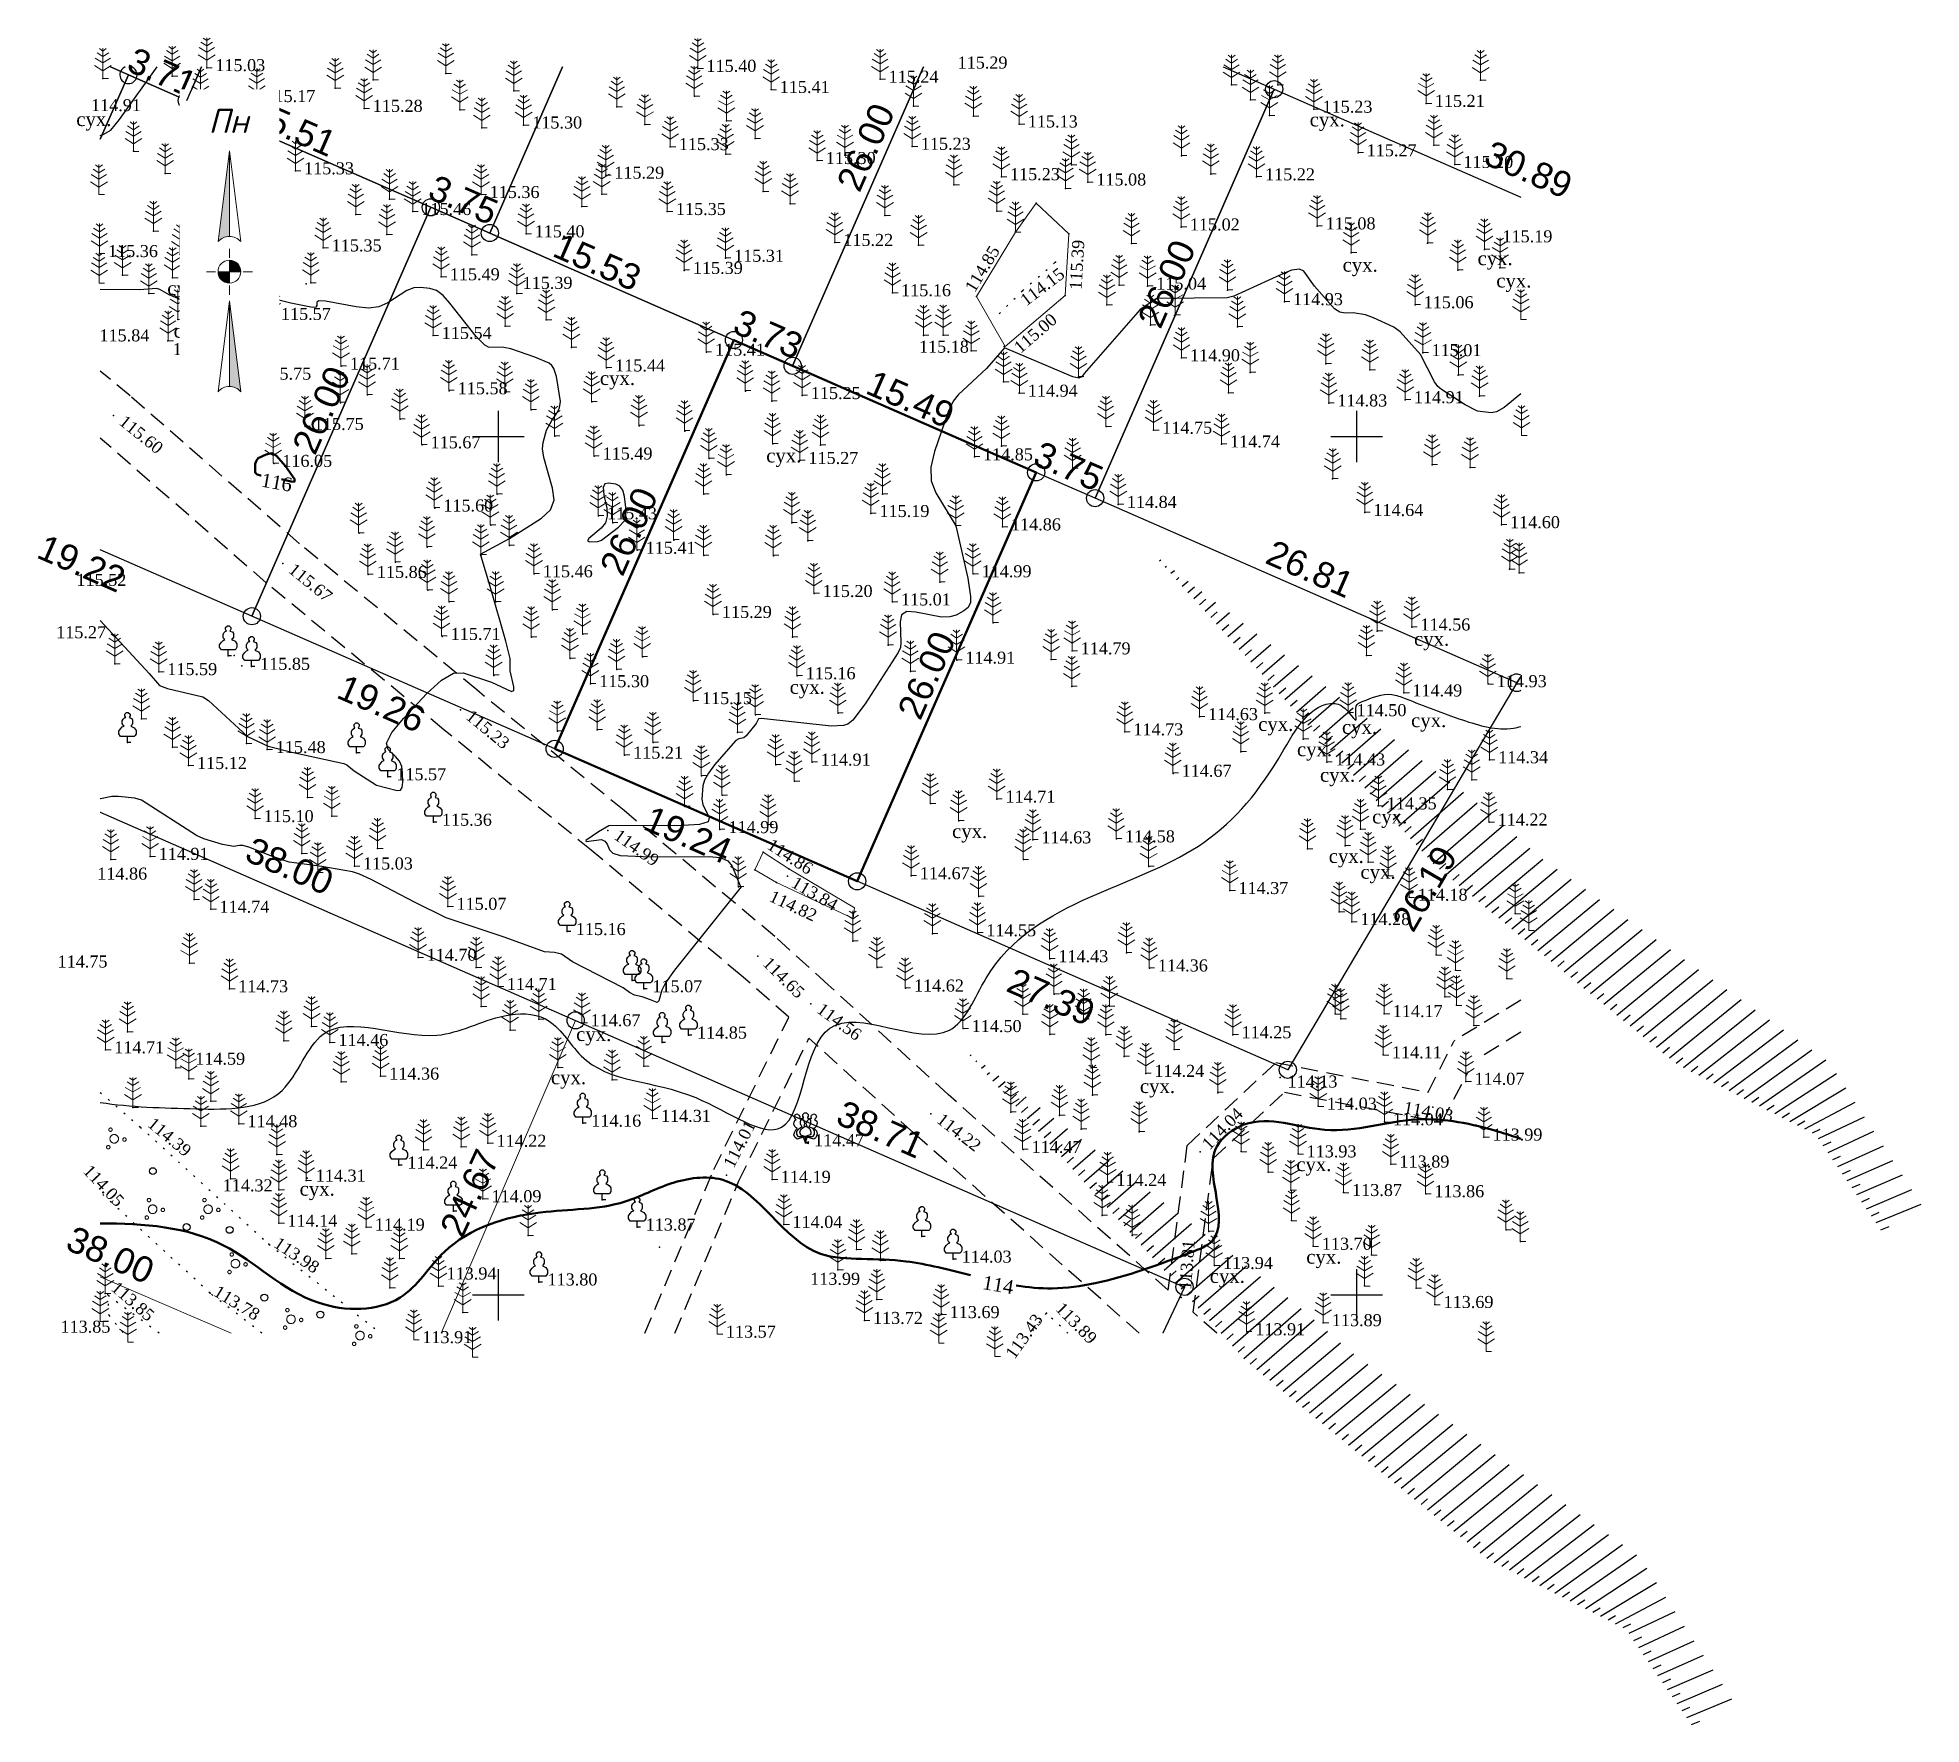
# Model space of a CAD drawing. Header units: millimetres. Extents: x 5405473 to 5405583, y 5524875 to 5524973.
import ezdxf
from ezdxf.enums import TextEntityAlignment as Align

# ---------------------------------------------------------------- set-up
doc = ezdxf.new("R2010")
doc.units = ezdxf.units.MM
doc.set_wipeout_variables(frame=1)
for name, pattern in [('0', [0]), ('DASHEDX2', [1.5, 1, -0.5]), ('HIDDEN', [0.5, 0, -0.5]), ('суцільна', [50, 50, 0])]:
    doc.linetypes.add(name, pattern=pattern)
for name, color, linetype, lineweight in [('#Лист (текст_ПН)', 250, 'Continuous', 0), ('#Штамп', 250, 'Continuous', 0), ('11900000', 1, 'Continuous', 30), ('Контур', 7, 'HIDDEN', 30), ('рельеф', 7, 'Continuous', 0), ('ТОЧКИ', 7, 'Continuous', 30), ('усл. знак', 7, 'суцільна', 20)]:
    doc.layers.add(name, color=color, linetype=linetype, lineweight=lineweight)
for name, color, linetype in [('горизонтали', 42, 'Continuous'), ('дороги', 7, 'Continuous'), ('Ділянки_Межі', 10, 'Continuous'), ('надписи', 7, 'Continuous'), ('Откос', 7, 'Continuous'), ('отметки', 7, 'Continuous'), ('промеры', 185, 'Continuous'), ('Растительность', 7, 'Continuous')]:
    doc.layers.add(name, color=color, linetype=linetype)
doc.styles.get("Standard").update_dxf_attribs({"font": 'arial.ttf'})
doc.styles.add('times', font='times.ttf')
doc.styles.add('Мой_Топо', font='isocpeui.ttf')
doc.linetypes.add('канава 0', pattern='A,0.9,0,["|",Standard,S=0.25,R=0,X=0,Y=0],0.1', length=1)

msp = doc.modelspace()

# ---------------------------------------------------------------- texts
at = {"layer": 'горизонтали', "color": 32, "lineweight": 50, "style": 'times'}
for s, p in [('116', (5405486.26, 5524947.88, 181.07)), ('114', (5405528.29, 5524901.14, 181.07))]:
    msp.add_text(s, height=0.8, rotation=350.0513, dxfattribs=at).set_placement(p, align=Align.TOP_LEFT)
at = {"layer": 'надписи', "color": 7, "style": 'times'}
for p in [(5405475.41, 5524968.88, 111.86), (5405547.26, 5524968.86, 111.86), (5405549.18, 5524960.4, 111.86), (5405557.04, 5524960.78, 111.86), (5405480.71, 5524959.04, 111.86), (5405558.13, 5524959.48, 111.86), (5405481.08, 5524956.55, 111.86), (5405505.91, 5524953.8, 111.86), (5405515.6, 5524949.29, 111.86), (5405553.34, 5524938.61, 111.86), (5405516.97, 5524935.81, 111.86), (5405553.17, 5524933.87, 111.86), (5405544.26, 5524933.65, 111.86), (5405549.14, 5524933.48, 111.86), (5405546.52, 5524932.18, 111.86), (5405547.86, 5524930.69, 111.86), (5405526.43, 5524927.41, 111.86), (5405550.9, 5524928.26, 111.86), (5405548.37, 5524925.96, 111.86), (5405550.22, 5524925.04, 111.86), (5405504.53, 5524915.59, 111.86), (5405503.06, 5524913.07, 111.86), (5405537.37, 5524912.56, 111.86), (5405546.48, 5524908.01, 111.86), (5405488.42, 5524906.58, 111.86), (5405547.06, 5524902.62, 111.86), (5405541.44, 5524901.5, 111.86)]:
    msp.add_text('сух.', height=0.8, dxfattribs=at).set_placement(p, align=Align.TOP_LEFT)
at = {"layer": 'отметки', "color": 7, "style": 'times'}
for s, p in [('115.03', (5405483.51, 5524971.98, 115.03)), ('115.40', (5405512.12, 5524971.94, 115.4)), ('115.29', (5405526.75, 5524972.13, 115.29)), ('115.24', (5405522.73, 5524971.31, 115.24)), ('115.17', (5405486.43, 5524970.18, 115.17)), ('115.41', (5405516.39, 5524970.71, 115.41)), ('115.21', (5405554.55, 5524969.9, 115.21)), ('114.91', (5405476.27, 5524969.65, 114.91)), ('115.28', (5405492.68, 5524969.61, 115.28)), ('115.30', (5405501.97, 5524968.64, 115.3)), ('115.13', (5405530.84, 5524968.7, 115.13)), ('115.23', (5405548.01, 5524969.56, 115.23)), ('115.33', (5405510.51, 5524967.38, 115.33)), ('115.30', (5405519.07, 5524966.57, 115.3)), ('115.23', (5405524.61, 5524967.4, 115.23)), ('115.27', (5405550.58, 5524967.02, 115.28)), ('115.27', (5405483.72, 5524965.73, 115.27)), ('115.33', (5405488.68, 5524965.97, 115.33)), ('115.29', (5405506.75, 5524965.72, 115.29)), ('115.23', (5405529.8, 5524965.63, 115.23)), ('115.22', (5405544.66, 5524965.62, 115.22)), ('115.20', (5405556.21, 5524966.34, 115.2)), ('115.36', (5405499.49, 5524964.59, 115.36)), ('115.08', (5405534.83, 5524965.32, 115.08)), ('115.46', (5405495.51, 5524963.6, 115.46)), ('115.35', (5405510.34, 5524963.6, 115.35)), ('115.40', (5405502.11, 5524962.3, 115.4)), ('115.02', (5405540.28, 5524962.7, 115.02)), ('115.08', (5405548.19, 5524962.76, 115.08)), ('115.36', (5405477.26, 5524961.15, 115.36)), ('115.35', (5405490.29, 5524961.48, 115.35)), ('115.22', (5405520.09, 5524961.8, 115.22)), ('115.19', (5405558.49, 5524962.01, 115.19)), ('115.42', (5405483.5, 5524960.12, 115.42)), ('115.39', (5405511.33, 5524960.17, 115.39)), ('115.31', (5405513.73, 5524960.88, 115.31)), ('115.49', (5405497.17, 5524959.8, 115.49)), ('115.39', (5405501.41, 5524959.3, 115.39)), ('115.16', (5405523.46, 5524958.87, 115.16)), ('115.04', (5405538.32, 5524959.26, 115.04)), ('114.93', (5405546.29, 5524958.35, 114.93)), ('115.06', (5405553.9, 5524958.17, 115.06)), ('115.57', (5405487.33, 5524957.49, 115.57)), ('115.84', (5405476.76, 5524956.24, 115.84)), ('115.84', (5405476.76, 5524956.24, 115.84)), ('115.54', (5405496.7, 5524956.38, 115.54)), ('115.18', (5405524.5, 5524955.58, 115.18)), ('115.60', (5405481.03, 5524955.44, 115.6)), ('115.71', (5405491.35, 5524954.6, 115.71)), ('115.44', (5405506.8, 5524954.49, 115.44)), ('115.41', (5405512.62, 5524955.41, 115.41)), ('114.90', (5405540.29, 5524955.08, 114.9)), ('115.01', (5405554.36, 5524955.38, 115.01)), ('115.75', (5405486.19, 5524954.01, 115.75)), ('115.58', (5405497.63, 5524953.16, 115.58)), ('115.25', (5405518.2, 5524952.88, 115.25)), ('114.94', (5405530.84, 5524953.02, 114.94)), ('114.83', (5405548.87, 5524952.45, 114.83)), ('114.91', (5405553.33, 5524952.64, 114.91)), ('115.75', (5405489.25, 5524951.08, 115.75)), ('115.67', (5405496.05, 5524950.01, 115.67)), ('114.75', (5405538.67, 5524950.86, 114.75)), ('114.74', (5405542.62, 5524950.06, 114.74)), ('116.05', (5405487.41, 5524948.93, 116.05)), ('115.49', (5405506.07, 5524949.36, 115.49)), ('115.27', (5405518.06, 5524949.1, 115.27)), ('114.85', (5405528.23, 5524949.31, 114.85)), ('115.60', (5405496.79, 5524946.33, 115.6)), ('115.43', (5405506.33, 5524945.88, 115.43)), ('115.19', (5405522.2, 5524946.01, 115.19)), ('114.84', (5405536.61, 5524946.54, 114.84)), ('114.64', (5405550.97, 5524946.07, 114.64)), ('114.86', (5405529.86, 5524945.23, 114.86)), ('114.60', (5405558.93, 5524945.36, 114.6)), ('115.41', (5405508.58, 5524943.87, 115.41)), ('115.86', (5405492.92, 5524942.46, 115.86)), ('115.46', (5405502.59, 5524942.5, 115.46)), ('114.99', (5405528.15, 5524942.5, 114.98)), ('115.52', (5405475.42, 5524942, 115.52)), ('115.20', (5405518.89, 5524941.35, 115.2)), ('115.29', (5405513.02, 5524940.13, 115.29)), ('115.01', (5405523.45, 5524940.86, 115.01)), ('114.56', (5405553.71, 5524939.4, 114.56)), ('115.27', (5405474.24, 5524938.95, 115.27)), ('115.71', (5405497.22, 5524938.85, 115.71)), ('114.79', (5405533.92, 5524938.01, 114.79)), ('115.85', (5405486.12, 5524937.11, 115.85)), ('114.91', (5405527.2, 5524937.47, 114.91)), ('115.59', (5405480.71, 5524936.8, 115.59)), ('115.30', (5405505.87, 5524936.1, 115.3)), ('115.16', (5405517.9, 5524936.56, 115.16)), ('114.93', (5405558.16, 5524936.1, 114.93)), ('115.15', (5405511.86, 5524935.11, 115.15)), ('114.49', (5405553.24, 5524935.56, 114.49)), ('114.63', (5405541.34, 5524934.18, 114.63)), ('114.50', (5405549.99, 5524934.41, 114.5)), ('114.73', (5405536.99, 5524933.29, 114.73)), ('115.12', (5405482.44, 5524931.33, 115.12)), ('115.48', (5405487.03, 5524932.26, 115.48)), ('115.21', (5405507.85, 5524931.94, 115.21)), ('114.91', (5405518.78, 5524931.53, 114.91)), ('114.43', (5405548.75, 5524931.54, 114.43)), ('114.34', (5405558.24, 5524931.67, 114.34)), ('115.57', (5405494.05, 5524930.68, 115.57)), ('114.67', (5405539.8, 5524930.88, 114.67)), ('114.71', (5405529.54, 5524929.38, 114.71)), ('115.10', (5405486.33, 5524928.24, 115.1)), ('114.35', (5405551.75, 5524928.98, 114.35)), ('114.22', (5405558.21, 5524928.04, 114.22)), ('115.36', (5405496.71, 5524928.03, 115.36)), ('114.99', (5405513.4, 5524927.6, 114.99)), ('114.63', (5405531.63, 5524927, 114.63)), ('114.58', (5405536.5, 5524927.06, 114.58)), ('114.91', (5405480.21, 5524926.04, 114.91)), ('114.86', (5405476.63, 5524924.89, 114.86)), ('115.03', (5405492.11, 5524925.48, 115.03)), ('114.67', (5405524.55, 5524924.91, 114.67)), ('114.37', (5405543.11, 5524924.05, 114.37)), ('114.18', (5405553.55, 5524923.66, 114.18)), ('114.74', (5405483.75, 5524922.96, 114.74)), ('115.07', (5405497.56, 5524923.13, 115.07)), ('115.16', (5405504.51, 5524921.66, 115.16)), ('114.55', (5405528.42, 5524921.59, 114.55)), ('114.28', (5405550.21, 5524922.24, 114.28)), ('114.75', (5405474.32, 5524919.77, 114.75)), ('114.70', (5405495.82, 5524920.16, 114.7)), ('114.43', (5405532.62, 5524920.08, 114.43)), ('114.36', (5405538.42, 5524919.54, 114.36)), ('114.73', (5405484.84, 5524918.33, 114.73)), ('114.71', (5405500.49, 5524918.46, 114.71)), ('115.07', (5405508.97, 5524918.33, 115.07)), ('114.62', (5405524.21, 5524918.37, 114.62)), ('114.67', (5405505.37, 5524916.35, 114.67)), ('114.50', (5405527.57, 5524916.01, 114.5)), ('114.17', (5405552.1, 5524916.88, 114.17)), ('114.46', (5405490.68, 5524915.2, 114.46)), ('114.85', (5405511.57, 5524915.63, 114.85)), ('114.25', (5405543.29, 5524915.65, 114.25)), ('114.71', (5405477.62, 5524914.77, 114.7)), ('114.59', (5405482.34, 5524914.11, 114.59)), ('114.11', (5405552.05, 5524914.48, 114.11)), ('114.36', (5405493.64, 5524913.24, 114.36)), ('114.24', (5405538.21, 5524913.4, 114.24)), ('114.13', (5405545.97, 5524912.78, 114.13)), ('114.07', (5405556.86, 5524912.94, 114.08)), ('114.16', (5405505.41, 5524910.5, 114.16)), ('114.31', (5405509.47, 5524910.78, 114.31)), ('114.03', (5405548.26, 5524911.49, 114.03)), ('114.04', (5405552.11, 5524910.58, 114.04)), ('114.48', (5405485.38, 5524910.47, 114.48)), ('113.99', (5405557.91, 5524909.69, 113.99)), ('114.22', (5405499.89, 5524909.33, 114.22)), ('114.47', (5405518.39, 5524909.36, 114.47)), ('114.47', (5405531.06, 5524908.97, 114.47)), ('113.93', (5405547.08, 5524908.71, 113.93)), ('114.31', (5405489.36, 5524907.3, 114.31)), ('114.24', (5405494.7, 5524908.06, 114.24)), ('114.19', (5405516.45, 5524907.23, 114.19)), ('113.89', (5405552.49, 5524908.12, 113.89)), ('114.32', (5405483.94, 5524906.73, 114.32)), ('114.09', (5405499.6, 5524906.1, 114.09)), ('114.24', (5405536, 5524907.05, 114.24)), ('113.87', (5405549.73, 5524906.46, 113.87)), ('113.86', (5405554.52, 5524906.39, 113.86)), ('114.14', (5405487.71, 5524904.67, 114.14)), ('114.19', (5405492.8, 5524904.45, 114.19)), ('113.87', (5405508.58, 5524904.45, 113.87)), ('114.04', (5405517.13, 5524904.6, 114.04)), ('113.70', (5405547.97, 5524903.33, 113.7)), ('114.03', (5405526.99, 5524902.58, 114.03)), ('113.94', (5405542.21, 5524902.21, 113.94)), ('113.94', (5405496.98, 5524901.6, 113.94)), ('113.80', (5405502.86, 5524901.25, 113.8)), ('113.99', (5405518.16, 5524901.29, 113.99)), ('113.69', (5405555.06, 5524899.94, 113.69)), ('113.72', (5405521.82, 5524899.01, 113.72)), ('113.69', (5405526.29, 5524899.35, 113.69)), ('113.89', (5405548.55, 5524898.88, 113.89)), ('113.91', (5405495.57, 5524897.89, 113.91)), ('113.57', (5405513.25, 5524898.21, 113.57)), ('113.91', (5405544.09, 5524898.35, 113.91))]:
    msp.add_text(s, height=0.7, dxfattribs=at).set_placement(p, align=Align.TOP_LEFT)
for s, rotation, p in [('114.85', 58.8843, (5405527.14, 5524958.7, 114.85)), ('115.39', 86.6615, (5405533.27, 5524958.57, 115.39)), ('114.15', 37.258, (5405530.32, 5524958.12, 114.15)), ('115.00', 40.8254, (5405529.95, 5524955.33, 115)), ('115.60', 321.209, (5405478.28, 5524951.3, 115.6)), ('115.67', 320.8052, (5405488.15, 5524942.68, 115.67)), ('115.23', 320.3965, (5405498.49, 5524934.14, 115.23)), ('114.99', 324.6159, (5405507.07, 5524927.18, 114.99)), ('114.86', 326.9815, (5405515.97, 5524926.62, 114.86)), ('113.84', 329.8078, (5405517.35, 5524924.41, 113.84)), ('114.82', 334.8638, (5405516.01, 5524923.6, 114.82)), ('114.65', 315.6218, (5405515.83, 5524919.75, 114.65)), ('114.56', 323.599, (5405518.9, 5524917.06, 114.56)), ('114.22', 322.0994, (5405525.9, 5524910.64, 114.22)), ('114.04', 45.9959, (5405540.91, 5524908.88, 114.04)), ('114.03', 349.8736, (5405552.81, 5524911.28, 114.03)), ('114.39', 320.2657, (5405479.95, 5524910.4, 114.39)), ('114.01', 62.7874, (5405513.07, 5524907.65, 114.01)), ('114.05', 313.7097, (5405476.26, 5524907.66, 114.05)), ('113.98', 326.1537, (5405487.24, 5524903.42, 113.98)), ('113.81', 85.6569, (5405539.65, 5524900.33, 113.81)), ('113.85', 319.0172, (5405477.84, 5524900.85, 113.85)), ('113.78', 328.4145, (5405483.71, 5524900.6, 113.78)), ('113.43', 54.2385, (5405529.49, 5524896.62, 113.43)), ('113.89', 314.4912, (5405532.9, 5524899.64, 113.89))]:
    msp.add_text(s, height=0.7, rotation=rotation, dxfattribs=at).set_placement(p, align=Align.TOP_LEFT)
msp.add_text('113.85', height=0.7, dxfattribs=at).set_placement((5405474.49, 5524898.15, 113.85), align=Align.MIDDLE_LEFT)
at = {"layer": 'промеры', "char_height": 1.5, "attachment_point": 1}
for s, insert, rotation in [('3.71', (5405478.86, 5524972.72), 336.3558), ('15.51', (5405485.91, 5524969.73), 336.3558), ('26.00', (5405519.66, 5524964.75), 66.3795), ('30.89', (5405557.91, 5524967.29), 336.3558), ('3.75', (5405496.4, 5524965.29), 336.3558), ('15.53', (5405503.67, 5524961.91), 336.3558), ('26.00', (5405537.19, 5524956.8), 66.3795), ('3.73', (5405514.16, 5524957.47), 336.3558), ('26.00', (5405487.94, 5524949.44), 66.3795), ('15.49', (5405521.91, 5524953.92), 336.3558), ('3.75', (5405531.65, 5524949.78), 336.3558), ('26.00', (5405505.86, 5524942.38), 66.3795), ('19.22', (5405473.62, 5524944.35), 336.3558), ('26.81', (5405545.19, 5524944.03), 336.3558), ('26.00', (5405523.2, 5524934), 66.3795), ('19.26', (5405491.09, 5524936.19), 336.3558), ('19.24', (5405508.95, 5524928.54), 336.3558), ('38.00', (5405485.74, 5524926.72), 336.3558), ('26.19', (5405551.99, 5524921.79), 59.7782), ('27.39', (5405530.1, 5524919.1), 336.3558), ('38.71', (5405520.17, 5524911.39), 336.3558), ('24.67', (5405496.54, 5524903.87), 65.2155), ('38.00', (5405475.3, 5524904.07), 336.3558)]:
    msp.add_mtext(s, dxfattribs=dict(at, insert=insert, rotation=rotation))

# ---------------------------------------------------------------- blocks, each defined once
blk = doc.blocks.new('A$C51FE15A3')
at = {"layer": 'Растительность', "color": 94, "lineweight": 0}
for points in [[(-0.45, 1.17), (0, 0.9), (0.45, 1.17)], [(-0.34, 1.49), (0, 1.27), (0.34, 1.49)], [(-0.2, 1.73), (0, 1.58), (0.2, 1.73)], [(0, 1.75), (0, 0), (0.32, 0)], [(-0.49, 0.75), (0, 0.44), (0.49, 0.75)]]:
    blk.add_lwpolyline(points, dxfattribs=at)
blk = doc.blocks.new('A$C2ACB5305')
at = {"layer": 'Растительность'}
blk.add_lwpolyline([(0.2, 0), (0.2, 0), (0, 0), (0, 0.35), (-0.4, 0.35), (-0.5, 0.5), (-0.5, 0.65), (-0.4, 0.8), (-0.3, 0.9), (-0.2, 0.95), (-0.25, 1), (-0.3, 1.1), (-0.3, 1.25), (-0.25, 1.35), (-0.15, 1.45), (-0.1, 1.45), (-0.15, 1.55), (-0.15, 1.65), (-0.05, 1.75), (0.05, 1.75), (0.15, 1.65), (0.15, 1.55), (0.1, 1.45), (0.25, 1.4), (0.3, 1.3), (0.3, 1.1), (0.25, 1), (0.2, 0.95), (0.4, 0.85), (0.5, 0.7), (0.5, 0.5), (0.45, 0.4), (0.4, 0.35), (0, 0.35)], dxfattribs=at)
blk = doc.blocks.new('A$C72385B22')
at = {"layer": 'усл. знак'}
for centre, radius in [((0, 0), 0.625), ((-0.02, 1.49), 0.25), ((-1.29, -0.64), 0.25), ((1.28, -0.76), 0.25)]:
    blk.add_circle(centre, radius, dxfattribs=at)
blk = doc.blocks.new('Geo_Otkos_1', base_point=(5406079.34, 5525314.65, 108.81))
at = {"color": 0, "lineweight": -2}
for p, q in [((5406080, 5525313.91, 108.81), (5406080.07, 5525313.96, 108.81)), ((5406080.34, 5525313.54, 108.81), (5406080.4, 5525313.6, 108.81)), ((5406080.67, 5525313.18, 108.81), (5406080.87, 5525313.35, 108.81)), ((5406081, 5525312.81, 108.81), (5406081.13, 5525312.93, 108.81)), ((5406081.33, 5525312.44, 108.81), (5406081.67, 5525312.73, 108.81)), ((5406081.66, 5525312.07, 108.81), (5406082.04, 5525312.4, 108.81)), ((5406082, 5525311.71, 108.81), (5406082.47, 5525312.12, 108.81)), ((5406082.33, 5525311.34, 108.81), (5406082.71, 5525311.67, 108.81)), ((5406082.66, 5525310.97, 108.81), (5406083.27, 5525311.5, 108.81)), ((5406082.99, 5525310.6, 108.81), (5406083.37, 5525310.93, 108.81)), ((5406083.33, 5525310.24, 108.81), (5406084.08, 5525310.89, 108.81)), ((5406083.66, 5525309.87, 108.81), (5406084.04, 5525310.2, 108.81)), ((5406083.99, 5525309.5, 108.81), (5406084.88, 5525310.27, 108.81)), ((5406084.32, 5525309.13, 108.81), (5406084.7, 5525309.46, 108.81)), ((5406084.65, 5525308.77, 108.81), (5406085.68, 5525309.66, 108.81)), ((5406085.32, 5525308.03, 108.81), (5406086.48, 5525309.04, 108.81)), ((5406084.99, 5525308.4, 108.81), (5406085.36, 5525308.73, 108.81)), ((5406085.65, 5525307.66, 108.81), (5406086.03, 5525307.99, 108.81)), ((5406085.98, 5525307.3, 108.81), (5406087.28, 5525308.43, 108.81)), ((5406086.65, 5525306.56, 108.81), (5406088.09, 5525307.81, 108.81)), ((5406086.32, 5525306.93, 108.81), (5406086.69, 5525307.26, 108.81)), ((5406087.31, 5525305.83, 108.81), (5406088.89, 5525307.2, 108.81)), ((5406086.98, 5525306.19, 108.81), (5406087.36, 5525306.52, 108.81)), ((5406087.64, 5525305.46, 108.81), (5406088.02, 5525305.79, 108.81)), ((5406087.98, 5525305.09, 108.81), (5406089.69, 5525306.58, 108.81)), ((5406088.64, 5525304.36, 108.81), (5406090.49, 5525305.97, 108.81)), ((5406088.31, 5525304.72, 108.81), (5406088.69, 5525305.05, 108.81)), ((5406089.3, 5525303.62, 108.81), (5406091.29, 5525305.35, 108.81)), ((5406089.97, 5525302.89, 108.81), (5406092.09, 5525304.74, 108.81)), ((5406088.97, 5525303.99, 108.81), (5406089.35, 5525304.32, 108.81)), ((5406089.64, 5525303.26, 108.81), (5406090.01, 5525303.58, 108.81)), ((5406090.63, 5525302.15, 108.81), (5406092.9, 5525304.12, 108.81)), ((5406091.3, 5525301.42, 108.81), (5406093.7, 5525303.51, 108.81)), ((5406090.3, 5525302.52, 108.81), (5406090.68, 5525302.85, 108.81)), ((5406091.96, 5525300.68, 108.81), (5406094.5, 5525302.89, 108.81)), ((5406092.63, 5525299.95, 108.81), (5406095.3, 5525302.28, 108.81)), ((5406090.97, 5525301.79, 108.81), (5406091.34, 5525302.11, 108.81)), ((5406091.63, 5525301.05, 108.81), (5406092.01, 5525301.38, 108.81)), ((5406093.29, 5525299.21, 108.81), (5406096.1, 5525301.66, 108.81)), ((5406092.29, 5525300.32, 108.81), (5406092.67, 5525300.64, 108.81)), ((5406093.95, 5525298.48, 108.81), (5406096.91, 5525301.05, 108.81)), ((5406094.62, 5525297.74, 108.81), (5406097.71, 5525300.43, 108.81)), ((5406092.96, 5525299.58, 108.81), (5406093.34, 5525299.91, 108.81)), ((5406093.62, 5525298.85, 108.81), (5406094, 5525299.17, 108.81)), ((5406095.28, 5525297.01, 108.81), (5406098.51, 5525299.82, 108.81)), ((5406095.95, 5525296.27, 108.81), (5406099.29, 5525299.18, 108.81)), ((5406094.29, 5525298.11, 108.81), (5406094.66, 5525298.44, 108.81)), ((5406096.7, 5525295.63, 108.81), (5406100.05, 5525298.51, 108.81)), ((5406097.46, 5525295, 108.81), (5406100.81, 5525297.85, 108.81)), ((5406094.95, 5525297.38, 108.81), (5406095.33, 5525297.7, 108.81)), ((5406095.62, 5525296.64, 108.81), (5406095.99, 5525296.97, 108.81)), ((5406098.23, 5525294.37, 108.81), (5406101.57, 5525297.18, 108.81)), ((5406096.32, 5525295.94, 108.81), (5406096.69, 5525296.27, 108.81)), ((5406097.08, 5525295.31, 108.81), (5406097.46, 5525295.64, 108.81)), ((5406098.99, 5525293.74, 108.81), (5406102.34, 5525296.53, 108.81)), ((5406099.76, 5525293.11, 108.81), (5406103.17, 5525295.94, 108.81)), ((5406097.85, 5525294.68, 108.81), (5406098.23, 5525295.01, 108.81)), ((5406100.52, 5525292.48, 108.81), (5406103.99, 5525295.36, 108.81)), ((5406101.29, 5525291.85, 108.81), (5406104.81, 5525294.78, 108.81)), ((5406098.61, 5525294.06, 108.81), (5406098.99, 5525294.38, 108.81)), ((5406099.37, 5525293.43, 108.81), (5406099.76, 5525293.75, 108.81)), ((5406102.05, 5525291.22, 108.81), (5406105.64, 5525294.19, 108.81)), ((5406102.82, 5525290.59, 108.81), (5406106.46, 5525293.61, 108.81)), ((5406100.14, 5525292.8, 108.81), (5406100.52, 5525293.12, 108.81)), ((5406100.9, 5525292.17, 108.81), (5406101.29, 5525292.49, 108.81)), ((5406103.58, 5525289.96, 108.81), (5406107.29, 5525293.02, 108.81)), ((5406104.35, 5525289.33, 108.81), (5406108.11, 5525292.44, 108.81)), ((5406101.67, 5525291.54, 108.81), (5406102.05, 5525291.86, 108.81)), ((5406105.11, 5525288.71, 108.81), (5406108.94, 5525291.85, 108.81)), ((5406105.88, 5525288.08, 108.81), (5406109.76, 5525291.27, 108.81)), ((5406102.43, 5525290.91, 108.81), (5406102.82, 5525291.23, 108.81)), ((5406103.2, 5525290.28, 108.81), (5406103.58, 5525290.6, 108.81)), ((5406106.65, 5525287.45, 108.81), (5406110.58, 5525290.68, 108.81)), ((5406103.96, 5525289.65, 108.81), (5406104.35, 5525289.97, 108.81)), ((5406104.73, 5525289.02, 108.81), (5406105.12, 5525289.34, 108.81)), ((5406107.42, 5525286.83, 108.81), (5406111.41, 5525290.1, 108.81)), ((5406108.18, 5525286.2, 108.81), (5406112.23, 5525289.51, 108.81)), ((5406105.5, 5525288.39, 108.81), (5406105.88, 5525288.71, 108.81)), ((5406106.27, 5525287.77, 108.81), (5406106.65, 5525288.09, 108.81)), ((5406108.95, 5525285.58, 108.81), (5406113.06, 5525288.93, 108.81)), ((5406109.72, 5525284.95, 108.81), (5406113.88, 5525288.35, 108.81)), ((5406107.03, 5525287.14, 108.81), (5406107.42, 5525287.46, 108.81)), ((5406110.53, 5525284.39, 108.81), (5406114.71, 5525287.76, 108.81)), ((5406111.42, 5525283.95, 108.81), (5406115.53, 5525287.18, 108.81)), ((5406107.8, 5525286.52, 108.81), (5406108.19, 5525286.83, 108.81)), ((5406108.57, 5525285.89, 108.81), (5406108.95, 5525286.21, 108.81)), ((5406112.3, 5525283.5, 108.81), (5406116.35, 5525286.59, 108.81)), ((5406113.18, 5525283.05, 108.81), (5406117.18, 5525286.01, 108.81)), ((5406109.33, 5525285.26, 108.81), (5406109.72, 5525285.58, 108.81)), ((5406110.1, 5525284.64, 108.81), (5406110.49, 5525284.95, 108.81)), ((5406114.07, 5525282.6, 108.81), (5406118, 5525285.43, 108.81)), ((5406114.95, 5525282.16, 108.81), (5406118.82, 5525284.84, 108.81)), ((5406110.97, 5525284.17, 108.81), (5406111.36, 5525284.48, 108.81)), ((5406111.86, 5525283.72, 108.81), (5406112.25, 5525284.03, 108.81)), ((5406112.74, 5525283.28, 108.81), (5406113.14, 5525283.58, 108.81)), ((5406115.84, 5525281.71, 108.81), (5406119.43, 5525284.05, 108.81)), ((5406113.63, 5525282.83, 108.81), (5406114.03, 5525283.12, 108.81)), ((5406114.51, 5525282.38, 108.81), (5406114.92, 5525282.67, 108.81)), ((5406116.72, 5525281.26, 108.81), (5406119.98, 5525283.21, 108.81)), ((5406115.39, 5525281.93, 108.81), (5406115.81, 5525282.21, 108.81)), ((5406116.28, 5525281.49, 108.81), (5406116.7, 5525281.75, 108.81)), ((5406117.6, 5525280.82, 108.81), (5406120.52, 5525282.37, 108.81)), ((5406118.39, 5525280.26, 108.81), (5406121.07, 5525281.52, 108.81)), ((5406117.16, 5525281.04, 108.81), (5406117.6, 5525281.29, 108.81)), ((5406118.05, 5525280.59, 108.81), (5406118.49, 5525280.81, 108.81)), ((5406118.95, 5525279.44, 108.81), (5406121.62, 5525280.68, 108.81)), ((5406118.67, 5525279.85, 108.81), (5406119.12, 5525280.06, 108.81)), ((5406119.23, 5525279.03, 108.81), (5406119.68, 5525279.24, 108.81)), ((5406119.51, 5525278.62, 108.81), (5406122.17, 5525279.83, 108.81)), ((5406119.79, 5525278.21, 108.81), (5406120.25, 5525278.42, 108.81)), ((5406120.07, 5525277.81, 108.81), (5406122.73, 5525278.98, 108.81)), ((5406120.63, 5525276.99, 108.81), (5406123.28, 5525278.14, 108.81)), ((5406120.35, 5525277.4, 108.81), (5406120.81, 5525277.6, 108.81)), ((5406121.19, 5525276.17, 108.81), (5406123.83, 5525277.29, 108.81)), ((5406120.91, 5525276.58, 108.81), (5406121.37, 5525276.78, 108.81)), ((5406121.47, 5525275.76, 108.81), (5406121.93, 5525275.96, 108.81)), ((5406121.75, 5525275.36, 108.81), (5406124.38, 5525276.44, 108.81)), ((5406122.03, 5525274.95, 108.81), (5406122.5, 5525275.14, 108.81))]:
    blk.add_line(p, q, dxfattribs=at)
blk = doc.blocks.new('*U6')
at = {"color": 0}
for points in [[(-0.113, 0), (-0.109, -0.029), (-0.097, -0.056)], [(-0.113, 0), (-0.097, -0.056), (0, 0)], [(-0.097, -0.056), (0, -0.113), (0, 0)], [(-0.097, -0.056), (-0.08, -0.08), (-0.056, -0.097)], [(-0.097, -0.056), (-0.056, -0.097), (0, -0.113)], [(-0.056, -0.097), (-0.029, -0.109), (0, -0.113)]]:
    blk.add_solid(points, dxfattribs=at)
blk = doc.blocks.new('*U7')
at = {"color": 0}
for points in [[(0, 0), (0.097, 0.056), (0, 0.113)], [(0.097, 0.056), (0.029, 0.109), (0, 0.113)], [(0, 0), (0.113, 0), (0.097, 0.056)], [(0.097, 0.056), (0.056, 0.097), (0.029, 0.109)], [(0.097, 0.056), (0.08, 0.08), (0.056, 0.097)], [(0.113, 0), (0.109, 0.029), (0.097, 0.056)]]:
    blk.add_solid(points, dxfattribs=at)
blk = doc.blocks.new('*U8')
at = {"color": 0}
for points in [[(0, -1.136), (0.021, -1.138), (0, -0.288)], [(0.021, -1.138), (0.042, -1.142), (0, -0.288)], [(0.042, -1.142), (0.062, -1.15), (0, -0.288)], [(0.062, -1.15), (0.081, -1.16), (0, -0.288)], [(0.081, -1.16), (0.098, -1.173), (0, -0.288)], [(0.098, -1.173), (0.113, -1.188), (0, -0.288)]]:
    blk.add_solid(points, dxfattribs=at)
blk = doc.blocks.new('*U9')
at = {"color": 0}
for points in [[(-0.113, 0.297), (-0.098, 0.312), (0, 1.197)], [(-0.098, 0.312), (-0.081, 0.325), (0, 1.197)], [(-0.081, 0.325), (-0.062, 0.335), (0, 1.197)], [(-0.062, 0.335), (-0.042, 0.343), (0, 1.197)], [(-0.042, 0.343), (-0.021, 0.347), (0, 1.197)], [(-0.021, 0.347), (0, 0.349), (0, 1.197)]]:
    blk.add_solid(points, dxfattribs=at)
blk = doc.blocks.new('#Північ')
at = {"color": 7}
blk.add_wipeout([(-2.9, 10.63), (2.9, 10.63), (2.9, -7.98), (-2.9, -7.98)], dxfattribs=at).dxf.layer = '#Лист (текст_ПН)'
at = {"layer": '#Лист (текст_ПН)'}
for p, q in [((-0.66, 1.75), (0, 7.04)), ((0, 7.04), (0, 2.05)), ((0, 7.04), (0.66, 1.75)), ((0, 1.34), (0, 0.81)), ((-1.34, 0), (-0.81, 0)), ((-0.66, 0), (0.66, 0)), ((0, 0.66), (0, -0.66)), ((1.34, 0), (0.81, 0)), ((0, -1.34), (0, -0.81)), ((-0.66, -6.99), (0, -1.69)), ((0, -1.69), (0.66, -6.99)), ((0, -1.69), (0, -6.69))]:
    blk.add_line(p, q, dxfattribs=at)
at = {"layer": '#Лист (текст_ПН)', "flags": 128}
for points in [[(0, 7.04), (-0.66, 1.75, -0.218585), (0, 2.05)], [(0, 0), (-0.66, 0, 0.414214), (0, -0.66)]]:
    blk.add_lwpolyline(points, format="xyb", close=True, dxfattribs=at)
at = {"layer": '#Лист (текст_ПН)'}
blk.add_circle((0, 0), 0.662, dxfattribs=at)
for centre in [(0, 1.18), (0, -7.56)]:
    blk.add_arc(centre, 0.874, 40.6798, 139.3202, dxfattribs=at)
at = {"layer": '#Лист (текст_ПН)', "xscale": 5.883850111352785, "yscale": 5.883850111352785, "zscale": 5.883850111352785}
for name in ['*U9', '*U6', '*U7', '*U8']:
    blk.add_blockref(name, (0, 0), dxfattribs=at)
at = {"layer": '#Лист (текст_ПН)', "style": 'Мой_Топо'}
blk.add_text('Пн', height=1.4, dxfattribs=at).set_placement((-1.22, 8.08))

# ---------------------------------------------------------------- linework, layer by layer
at = {"layer": '11900000', "color": 0, "linetype": '0', "lineweight": 15, "ltscale": 0.7}
for points in [[(5405550, 5524898.5), (5405550, 5524901.5)], [(5405550, 5524898.5), (5405550, 5524901.5)], [(5405550, 5524898.5), (5405550, 5524901.5)], [(5405550, 5524898.5), (5405550, 5524901.5)], [(5405550, 5524898.5), (5405550, 5524901.5)], [(5405550, 5524898.5), (5405550, 5524901.5)], [(5405550, 5524898.5), (5405550, 5524901.5)], [(5405550, 5524898.5), (5405550, 5524901.5)], [(5405550, 5524898.5), (5405550, 5524901.5)], [(5405550, 5524898.5), (5405550, 5524901.5)], [(5405550, 5524898.5), (5405550, 5524901.5)], [(5405548.5, 5524900), (5405551.5, 5524900)], [(5405548.5, 5524900), (5405551.5, 5524900)], [(5405548.5, 5524900), (5405551.5, 5524900)], [(5405548.5, 5524900), (5405551.5, 5524900)], [(5405548.5, 5524900), (5405551.5, 5524900)], [(5405548.5, 5524900), (5405551.5, 5524900)], [(5405548.5, 5524900), (5405551.5, 5524900)], [(5405548.5, 5524900), (5405551.5, 5524900)], [(5405548.5, 5524900), (5405551.5, 5524900)], [(5405548.5, 5524900), (5405551.5, 5524900)], [(5405548.5, 5524900), (5405551.5, 5524900)]]:
    msp.add_lwpolyline(points, dxfattribs=at)
at = {"layer": '11900000', "linetype": '0', "lineweight": 15, "ltscale": 0.7}
for points in [[(5405550, 5524898.5), (5405550, 5524901.5)], [(5405550, 5524898.5), (5405550, 5524901.5)], [(5405550, 5524898.5), (5405550, 5524901.5)], [(5405548.5, 5524900), (5405551.5, 5524900)], [(5405548.5, 5524900), (5405551.5, 5524900)], [(5405548.5, 5524900), (5405551.5, 5524900)], [(5405548.5, 5524900), (5405551.5, 5524900)], [(5405548.5, 5524900), (5405551.5, 5524900)], [(5405548.5, 5524900), (5405551.5, 5524900)]]:
    msp.add_lwpolyline(points, dxfattribs=at)
at = {"layer": '11900000', "color": 7}
for points in [[(5405500, 5524948.5, 0), (5405500, 5524951.5, 0)], [(5405500, 5524948.5, 0), (5405500, 5524951.5, 0)], [(5405550, 5524948.5, 0), (5405550, 5524951.5, 0)], [(5405550, 5524948.5, 0), (5405550, 5524951.5, 0)], [(5405498.5, 5524950, 0), (5405501.5, 5524950, 0)], [(5405498.5, 5524950, 0), (5405501.5, 5524950, 0)], [(5405548.5, 5524950, 0), (5405551.5, 5524950, 0)], [(5405548.5, 5524950, 0), (5405551.5, 5524950, 0)], [(5405500, 5524898.5, 0), (5405500, 5524901.5, 0)], [(5405500, 5524898.5, 0), (5405500, 5524901.5, 0)], [(5405550, 5524898.5, 0), (5405550, 5524901.5, 0)], [(5405550, 5524898.5, 0), (5405550, 5524901.5, 0)], [(5405498.5, 5524900, 0), (5405501.5, 5524900, 0)], [(5405498.5, 5524900, 0), (5405501.5, 5524900, 0)], [(5405548.5, 5524900, 0), (5405551.5, 5524900, 0)], [(5405548.5, 5524900, 0), (5405551.5, 5524900, 0)]]:
    msp.add_polyline3d(points, dxfattribs=at)
at = {"layer": 'горизонтали', "color": 32}
for points in [[(5405476.81, 5524967.54, 115), (5405476.98, 5524967.59, 115), (5405477.43, 5524967.84, 115), (5405477.93, 5524968.47, 115), (5405480.12, 5524971.53, 115)], [(5405559.56, 5524952.48, 115), (5405558.59, 5524951.69, 115), (5405558.15, 5524951.44, 115), (5405557.83, 5524951.38, 115), (5405557.03, 5524951.48, 115), (5405556.31, 5524951.85, 115), (5405554.94, 5524952.73, 115), (5405554.73, 5524952.92, 115), (5405554.53, 5524953.19, 115), (5405553.72, 5524954.78, 115), (5405552.54, 5524956.1, 115), (5405552.16, 5524956.37, 115), (5405550.97, 5524956.91, 115), (5405550.52, 5524957.09, 115), (5405549.79, 5524957.21, 115), (5405549.33, 5524957.18, 115), (5405549.02, 5524957.24, 115), (5405548.7, 5524957.43, 115), (5405547.54, 5524958.75, 115), (5405546.91, 5524959.63, 115), (5405546.66, 5524959.75, 115), (5405546.21, 5524959.68, 115), (5405545.56, 5524959.42, 115), (5405542.84, 5524958.17, 115), (5405542.46, 5524958.08, 115), (5405538.61, 5524958.04, 115), (5405538.42, 5524958.08, 115), (5405537.38, 5524957.4, 115), (5405534.12, 5524953.66, 115), (5405533.99, 5524953.48, 115), (5405533.82, 5524953.4, 115), (5405533.47, 5524953.48, 115), (5405529.48, 5524955.16, 115), (5405528.43, 5524953.96, 115), (5405526.78, 5524952.42, 115), (5405526.5, 5524952.05, 115), (5405526.2, 5524951.44, 115), (5405525.4, 5524949.13, 115), (5405525.19, 5524948.21, 115), (5405525.22, 5524947.41, 115), (5405525.49, 5524946.71, 115), (5405526.65, 5524944.79, 115), (5405527.35, 5524941.75, 115), (5405527.51, 5524940.69, 115), (5405527.5, 5524940.33, 115), (5405527.37, 5524940.04, 115), (5405527.12, 5524939.84, 115), (5405526.66, 5524939.6, 115), (5405526.29, 5524939.49, 115), (5405525.82, 5524939.48, 115), (5405524.31, 5524939.77, 115), (5405523.79, 5524939.8, 115), (5405523.49, 5524939.62, 115), (5405523.4, 5524939.21, 115), (5405523.44, 5524938.01, 115), (5405523.42, 5524937.71, 115), (5405523.28, 5524937.42, 115), (5405521.37, 5524934.43, 115), (5405520.64, 5524933.47, 115), (5405520.36, 5524933.25, 115), (5405520.11, 5524933.17, 115), (5405519.38, 5524933.13, 115), (5405515.32, 5524933.57, 115), (5405515.16, 5524933.55, 115), (5405515.01, 5524933.28, 115), (5405514.44, 5524932.56, 115), (5405514.3, 5524932.44, 115), (5405514.01, 5524932.39, 115), (5405513.84, 5524932.3, 115), (5405512.59, 5524930.87, 115), (5405512.24, 5524930.39, 115), (5405512.01, 5524929.99, 115), (5405511.91, 5524929.65, 115), (5405511.85, 5524928.88, 115), (5405511.91, 5524928.57, 115), (5405512.28, 5524927.81, 115), (5405512.22, 5524927.55, 115), (5405511.71, 5524927.4, 115), (5405510.76, 5524927.34, 115), (5405506.44, 5524927.32, 115), (5405505.84, 5524926.97, 115), (5405505.09, 5524926.47, 115), (5405505.12, 5524926.41, 115), (5405506.01, 5524926.52, 115), (5405506.2, 5524926.43, 115), (5405506.33, 5524926.25, 115), (5405506.47, 5524925.92, 115), (5405506.67, 5524925.73, 115), (5405507.1, 5524925.6, 115), (5405508.88, 5524925.52, 115), (5405512.27, 5524925.53, 115), (5405512.92, 5524925.48, 115), (5405513.37, 5524925.29, 115), (5405513.62, 5524924.98, 115), (5405514.09, 5524923.82, 115), (5405514.14, 5524923.76, 115), (5405510.26, 5524918.92, 115), (5405509.74, 5524918.18, 115), (5405509.52, 5524917.75, 115), (5405509.35, 5524917.13, 115), (5405509.24, 5524917.04, 115), (5405508.87, 5524917.19, 115), (5405508.37, 5524917.37, 115), (5405507.92, 5524917.46, 115), (5405507.64, 5524917.61, 115), (5405507.26, 5524917.88, 115), (5405504.31, 5524919.41, 115), (5405503.67, 5524919.84, 115), (5405503.26, 5524919.94, 115), (5405502.68, 5524919.99, 115), (5405500.4, 5524920.82, 115), (5405496.96, 5524921.96, 115), (5405495.12, 5524922.88, 115), (5405492.58, 5524924.19, 115), (5405491.91, 5524924.5, 115), (5405491.5, 5524924.64, 115), (5405489.72, 5524924.96, 115), (5405487.82, 5524925.21, 115), (5405486.84, 5524925.54, 115), (5405485.47, 5524926.08, 115), (5405485.12, 5524926.18, 115), (5405484.92, 5524926.18, 115), (5405484.58, 5524926.11, 115), (5405483.93, 5524926.24, 115), (5405482.85, 5524926.56, 115), (5405482.42, 5524926.76, 115), (5405479.21, 5524928.81, 115), (5405478.83, 5524928.94, 115), (5405477.86, 5524929.03, 115), (5405477.48, 5524929.03, 115), (5405476.82, 5524928.89, 115), (5405476.81, 5524928.89, 115)], [(5405476.81, 5524939.29, 115.5), (5405479.66, 5524936.2, 115.5), (5405480.26, 5524935.5, 115.5), (5405480.73, 5524935.32, 115.5), (5405482.79, 5524934.83, 115.5), (5405483.11, 5524934.63, 115.5), (5405485.38, 5524932.52, 115.5), (5405486.58, 5524931.97, 115.5), (5405487.97, 5524931.62, 115.5), (5405490.99, 5524930.95, 115.5), (5405491.18, 5524930.87, 115.5), (5405491.59, 5524930.53, 115.5), (5405492.89, 5524929.7, 115.5), (5405494.11, 5524929.38, 115.5), (5405494.29, 5524929.4, 115.5), (5405494.39, 5524929.56, 115.5), (5405494.43, 5524929.86, 115.5), (5405494.42, 5524930.41, 115.5), (5405494.37, 5524930.77, 115.5), (5405494.23, 5524931.08, 115.5), (5405494, 5524931.36, 115.5), (5405493.57, 5524931.76, 115.5), (5405493.49, 5524932.14, 115.5), (5405493.8, 5524932.75, 115.5), (5405494.5, 5524933.59, 115.5), (5405495.84, 5524935.03, 115.5), (5405496.68, 5524935.8, 115.5), (5405497.38, 5524936.21, 115.5), (5405497.95, 5524936.24, 115.5), (5405499.6, 5524935.69, 115.5), (5405500.76, 5524935.15, 115.5), (5405500.89, 5524935.21, 115.5), (5405500.89, 5524935.42, 115.5), (5405500.68, 5524936.35, 115.5), (5405500.69, 5524937.07, 115.5), (5405500.44, 5524938.08, 115.5), (5405499.53, 5524941.26, 115.5), (5405498.96, 5524943.15, 115.5), (5405500.65, 5524944.05, 115.5), (5405502.52, 5524945.25, 115.5), (5405503.03, 5524945.72, 115.5), (5405503.24, 5524946.3, 115.5), (5405503.16, 5524946.99, 115.5), (5405502.64, 5524948.77, 115.5), (5405502.57, 5524949.28, 115.5), (5405502.6, 5524949.65, 115.5), (5405502.81, 5524950.37, 115.5), (5405503.12, 5524950.94, 115.5), (5405503.41, 5524951.36, 115.5), (5405503.56, 5524951.67, 115.5), (5405503.62, 5524952.03, 115.5), (5405503.39, 5524953.5, 115.5), (5405503.23, 5524953.96, 115.5), (5405503.11, 5524954.14, 115.5), (5405502.95, 5524954.28, 115.5), (5405502.12, 5524954.63, 115.5), (5405500.73, 5524955.1, 115.5), (5405500.32, 5524955.19, 115.5), (5405499.43, 5524955.21, 115.5), (5405499.21, 5524955.31, 115.5), (5405498.7, 5524955.83, 115.5), (5405497.18, 5524957.77, 115.5), (5405496.78, 5524958.22, 115.5), (5405496.39, 5524958.5, 115.5), (5405496.01, 5524958.62, 115.5), (5405495.46, 5524958.67, 115.5), (5405495.07, 5524958.65, 115.5), (5405494.66, 5524958.51, 115.5), (5405493.55, 5524957.79, 115.5), (5405493.04, 5524957.55, 115.5), (5405492.43, 5524957.48, 115.5), (5405491.72, 5524957.55, 115.5), (5405489.92, 5524957.89, 115.5), (5405489.54, 5524957.91, 115.5), (5405489.42, 5524957.82, 115.5), (5405489.42, 5524957.63, 115.5), (5405489.36, 5524957.53, 115.5), (5405489.17, 5524957.51, 115.5), (5405487.9, 5524957.76, 115.5), (5405486.82, 5524958.04, 115.5), (5405485.6, 5524958.17, 115.5), (5405484.64, 5524958.16, 115.5), (5405481.95, 5524957.89, 115.5), (5405481.43, 5524957.99, 115.5), (5405480.83, 5524958.26, 115.5), (5405480.28, 5524958.57, 115.5), (5405480.08, 5524958.63, 115.5), (5405479.09, 5524958.54, 115.5), (5405476.81, 5524958.56, 115.5)]]:
    msp.add_polyline3d(points, dxfattribs=at)
at = {"layer": 'горизонтали', "color": 32, "lineweight": 50}
for points in [[(5405485.84, 5524948.41, 116), (5405485.9, 5524948.6, 116), (5405486.01, 5524948.74, 116), (5405486.47, 5524948.96, 116), (5405486.8, 5524949.02, 116), (5405487.07, 5524948.88, 116), (5405487.6, 5524948.27, 116), (5405488.14, 5524947.49, 116), (5405488.11, 5524947.36, 116), (5405487.9, 5524947.38, 116), (5405487.37, 5524947.52, 116)], [(5405486.18, 5524947.73, 116), (5405486.17, 5524947.73, 116), (5405485.95, 5524947.79, 116), (5405485.83, 5524947.91, 116), (5405485.84, 5524948.41, 116), (5405485.84, 5524948.41, 116)]]:
    msp.add_polyline3d(points, dxfattribs=at)
at = {"layer": 'горизонтали', "color": 32}
msp.add_polyline3d([(5405505.79, 5524943.88, 115.5), (5405506.01, 5524943.96, 115.5), (5405507, 5524944.72, 115.5), (5405507.36, 5524945.1, 115.5), (5405507.43, 5524945.24, 115.5), (5405507.42, 5524945.87, 115.5), (5405507.34, 5524946.5, 115.5), (5405507.25, 5524946.87, 115.5), (5405507.08, 5524947.1, 115.5), (5405506.84, 5524947.22, 115.5), (5405506.41, 5524947.29, 115.5), (5405506.2, 5524947.25, 115.5), (5405506.11, 5524947.02, 115.5), (5405506.15, 5524946.6, 115.5), (5405506.31, 5524945.83, 115.5), (5405506.34, 5524945.36, 115.5), (5405506.24, 5524944.97, 115.5), (5405505.98, 5524944.67, 115.5), (5405505.26, 5524944.06, 115.5), (5405505.19, 5524943.93, 115.5), (5405505.3, 5524943.87, 115.5), (5405505.79, 5524943.88, 115.5)], close=True, dxfattribs=at)
msp.add_open_spline([(5405476.81, 5524911.21), (5405478.58, 5524910.94), (5405482.15, 5524910.84), (5405487.75, 5524910.73), (5405489.62, 5524917.19), (5405495.92, 5524914.07), (5405499.64, 5524916.4), (5405503.16, 5524916.45), (5405505.42, 5524912.2), (5405510.74, 5524912.76), (5405517.84, 5524907.27), (5405517.74, 5524918.75), (5405526.32, 5524913.3), (5405528.74, 5524920.19), (5405534.13, 5524923.28), (5405541.14, 5524925.69), (5405545.04, 5524930.06), (5405547.24, 5524934.59), (5405549.31, 5524934.41), (5405550.2, 5524932.88), (5405549.79, 5524934.37), (5405550.8, 5524934.74), (5405551.74, 5524935.17), (5405553.71, 5524934.39), (5405555.92, 5524933.52), (5405558.31, 5524932.82), (5405559.42, 5524933.07), (5405559.56, 5524933.11)], degree=3, knots=[639.553594, 639.553594, 639.553594, 639.553594, 645.037599, 650.155211, 654.20471, 660.817642, 664.928993, 667.318617, 670.308652, 677.41329, 682.706882, 689.124319, 696.095438, 699.812558, 707.481109, 714.462237, 721.355903, 725.779106, 726.515958, 727.610805, 728.505739, 728.853044, 730.63022, 731.440457, 735.00311, 738.019619, 738.449354, 738.449354, 738.449354, 738.449354], dxfattribs=at)
at = {"layer": 'горизонтали', "color": 32, "lineweight": 50}
for points, knots in [([(5405559.56, 5524909.09), (5405559.13, 5524909.24), (5405557.17, 5524909.87), (5405553.3, 5524910.69), (5405548.42, 5524908.91), (5405544.24, 5524910.78), (5405541.27, 5524908.54), (5405541.83, 5524905.93), (5405542.2, 5524903.18), (5405538.82, 5524901.9), (5405535.92, 5524900.79), (5405532.39, 5524900.29), (5405530.86, 5524900.44), (5405530.17, 5524900.55)], [157.969432, 157.969432, 157.969432, 157.969432, 159.30047, 164.118397, 169.517114, 174.24055, 176.267405, 179.154534, 181.765719, 183.175837, 189.048759, 191.580394, 193.680129, 193.680129, 193.680129, 193.680129]), ([(5405527.5, 5524901.15), (5405526.25, 5524901.46), (5405524.16, 5524902.02), (5405521.24, 5524902.1), (5405517, 5524902.19), (5405514.69, 5524907.33), (5405509.99, 5524906.66), (5405506.81, 5524904.91), (5405502.09, 5524905.08), (5405497.05, 5524903.52), (5405494.43, 5524899.01), (5405488.53, 5524899.03), (5405484.1, 5524903.82), (5405479.35, 5524904.16), (5405476.81, 5524904.16)], [196.40681, 196.40681, 196.40681, 196.40681, 200.230739, 202.823923, 205.243831, 212.423165, 215.395728, 218.258995, 223.252411, 229.279318, 232.992538, 237.766943, 244.213134, 251.547363, 251.547363, 251.547363, 251.547363])]:
    msp.add_open_spline(points, degree=3, knots=knots, dxfattribs=at)
at = {"layer": 'дороги', "color": 7, "linetype": 'DASHEDX2'}
for points, elevation in [([(5405539.02, 5524900.28), (5405526.2, 5524911.67), (5405519.21, 5524918.07), (5405516.11, 5524920.87), (5405507.32, 5524928.21), (5405498.74, 5524935.24), (5405488.42, 5524943.75), (5405478.55, 5524952.36), (5405476.81, 5524953.81)], 112.71), ([(5405516.91, 5524916.17), (5405514.14, 5524918.61), (5405505.41, 5524925.9), (5405496.83, 5524932.92), (5405486.48, 5524941.47), (5405476.81, 5524949.9)], 112.71), ([(5405508.54, 5524897.77), (5405512.55, 5524907.31), (5405516.91, 5524916.17)], 113.35), ([(5405510.28, 5524897.77), (5405514.01, 5524906.65), (5405518.09, 5524914.95)], 113.35), ([(5405537.33, 5524897.77), (5405524.19, 5524909.44), (5405518.09, 5524914.95)], 112.71), ([(5405539.02, 5524900.28), (5405540.13, 5524908.71), (5405545.29, 5524913.53), (5405554.17, 5524911.8), (5405555.67, 5524914.79)], 113.81), ([(5405540.47, 5524898.99), (5405541.64, 5524907.94), (5405545.79, 5524911.8), (5405554.96, 5524910.07), (5405556.52, 5524913.04)], 113.81), ([(5405541.85, 5524897.77), (5405540.47, 5524898.99)], 112.71)]:
    msp.add_lwpolyline(points, dxfattribs=dict(at, elevation=elevation))
for points in [[(5405559.56, 5524917.17), (5405555.67, 5524914.79)], [(5405559.56, 5524915.3), (5405557.02, 5524913.74)]]:
    msp.add_lwpolyline(points, dxfattribs=at)
at = {"layer": 'Ділянки_Межі', "lineweight": 25}
for points in [[(5405477.4, 5524971.53), (5405478.45, 5524971.06), (5405476.81, 5524967.31)], [(5405476.81, 5524967.31), (5405478.45, 5524971.06), (5405481.85, 5524969.57), (5405496.06, 5524963.35), (5405485.64, 5524939.53), (5405476.81, 5524943.4)], [(5405482.71, 5524971.53), (5405481.85, 5524969.57), (5405478.45, 5524971.06), (5405477.4, 5524971.53)], [(5405503.74, 5524971.53), (5405499.5, 5524961.85), (5405496.06, 5524963.35), (5405481.85, 5524969.57)], [(5405524.77, 5524971.53), (5405517.14, 5524954.12), (5405513.72, 5524955.62), (5405499.5, 5524961.85)], [(5405499.5, 5524961.85), (5405503.74, 5524971.53)], [(5405542.22, 5524971.53), (5405545.19, 5524970.23), (5405534.76, 5524946.41), (5405531.33, 5524947.91), (5405517.14, 5524954.12)], [(5405517.14, 5524954.12), (5405524.77, 5524971.53)], [(5405542.22, 5524971.53), (5405545.19, 5524970.23), (5405559.56, 5524963.94)], [(5405559.56, 5524936.03), (5405559.32, 5524935.66), (5405545.99, 5524913.11), (5405520.9, 5524924.09), (5405503.28, 5524931.81), (5405485.64, 5524939.53), (5405476.81, 5524943.4)], [(5405476.81, 5524928.12), (5405504.5, 5524915.99), (5405539.97, 5524900.46), (5405538.71, 5524897.77)]]:
    msp.add_lwpolyline(points, dxfattribs=at)
at = {"layer": 'Ділянки_Межі'}
for points in [[(5405534.76, 5524946.41), (5405545.19, 5524970.23), (5405559.56, 5524963.94)], [(5405559.56, 5524936.03), (5405559.32, 5524935.66), (5405534.76, 5524946.41)]]:
    msp.add_lwpolyline(points, dxfattribs=at)
at = {"layer": 'Ділянки_Межі', "lineweight": 25}
msp.add_lwpolyline([(5405485.64, 5524939.53), (5405496.06, 5524963.35), (5405499.5, 5524961.85), (5405513.72, 5524955.62), (5405503.28, 5524931.81)], close=True, dxfattribs=at)
at = {"layer": 'Ділянки_Межі', "lineweight": 50}
msp.add_lwpolyline([(5405503.28, 5524931.81), (5405513.72, 5524955.62), (5405517.14, 5524954.12), (5405531.33, 5524947.91), (5405520.9, 5524924.09)], close=True, dxfattribs=at)
at = {"layer": 'Ділянки_Межі', "lineweight": 0}
msp.add_lwpolyline([(5405520.9, 5524924.09), (5405531.33, 5524947.91), (5405534.76, 5524946.41), (5405559.32, 5524935.66), (5405545.99, 5524913.11)], close=True, dxfattribs=at)
for points in [[(5405476.81, 5524928.12), (5405504.5, 5524915.99), (5405496.66, 5524897.77)], [(5405496.66, 5524897.77), (5405504.5, 5524915.99), (5405539.97, 5524900.46), (5405538.71, 5524897.77)], [(5405476.81, 5524901.05), (5405484.43, 5524897.77)], [(5405484.43, 5524897.77), (5405476.81, 5524901.05)]]:
    msp.add_lwpolyline(points, dxfattribs=at)
at = {"layer": 'Контур', "color": 7, "linetype": 'HIDDEN'}
msp.add_lwpolyline([(5405529.17, 5524957.15), (5405530.53, 5524958.49), (5405532.46, 5524960.16)], dxfattribs=at)
for points, elevation in [([(5405476.81, 5524911.79), (5405479.14, 5524909.78)], 113.34), ([(5405479.14, 5524909.78), (5405486.62, 5524902.96), (5405493.13, 5524897.77)], 114.05), ([(5405486.22, 5524897.77), (5405483.21, 5524900.1), (5405476.81, 5524905.98)], 113.34), ([(5405480.24, 5524897.77), (5405477.1, 5524900.08)], 111.8), ([(5405477.23, 5524900.08), (5405477.3, 5524898.82), (5405478.17, 5524897.77)], 111.8), ([(5405533.18, 5524897.77), (5405531.91, 5524898.93), (5405531.01, 5524897.77)], 113.42)]:
    msp.add_lwpolyline(points, dxfattribs=dict(at, elevation=elevation))
at = {"layer": 'отметки', "color": 7}
for p in [(5405476.96, 5524970.86, 114.91), (5405481, 5524970.99, 115.05), (5405483.01, 5524971.48, 115.03), (5405496.94, 5524971.15, 115.2), (5405511.62, 5524971.44, 115.4), (5405490.5, 5524970.29, 115.21), (5405492.7, 5524970.77, 115.17), (5405500.9, 5524970.13, 115.35), (5405511.42, 5524969.83, 115.36), (5405515.89, 5524970.21, 115.41), (5405522.23, 5524970.81, 115.24), (5405542.71, 5524970.48, 115.28), (5405545.41, 5524970.49, 115.28), (5405557.21, 5524970.75, 115.28), (5405482.65, 5524969.66, 115.13), (5405485.93, 5524969.68, 115.17), (5405492.18, 5524969.11, 115.28), (5405497.75, 5524969.03, 115.29), (5405506.9, 5524969.2, 115.36), (5405524.18, 5524969.25, 115.23), (5405527.67, 5524968.66, 115.19), (5405543.81, 5524969.6, 115.21), (5405544.91, 5524968.7, 115.2), (5405547.51, 5524969.06, 115.23), (5405554.05, 5524969.4, 115.21), (5405499.03, 5524967.97, 115.26), (5405501.47, 5524968.14, 115.3), (5405508.54, 5524968.17, 115.36), (5405513.28, 5524968.39, 115.39), (5405530.34, 5524968.2, 115.13), (5405478.74, 5524966.61, 115.07), (5405486.33, 5524967.02, 115.26), (5405510.01, 5524966.88, 115.33), (5405514.95, 5524967.36, 115.31), (5405524.11, 5524966.9, 115.23), (5405550.08, 5524966.52, 115.28), (5405554.5, 5524966.96, 115.2), (5405488.18, 5524965.47, 115.33), (5405513.24, 5524966.44, 115.36), (5405518.57, 5524966.07, 115.3), (5405520.19, 5524966.39, 115.26), (5405533.38, 5524965.83, 115.09), (5405539.79, 5524966.35, 115.12), (5405555.71, 5524965.84, 115.2), (5405480.59, 5524965.32, 115.18), (5405483.22, 5524965.23, 115.27), (5405506.25, 5524965.22, 115.29), (5405515.43, 5524964.28, 115.22), (5405526.54, 5524964.65, 115.17), (5405529.3, 5524965.13, 115.23), (5405533.04, 5524964.45, 115.19), (5405534.33, 5524964.82, 115.08), (5405541.5, 5524965.28, 115.11), (5405544.16, 5524965.12, 115.22), (5405486.38, 5524963.3, 115.3), (5405493.66, 5524963.82, 115.37), (5405498.99, 5524964.09, 115.36), (5405504.87, 5524963.39, 115.31), (5405506.02, 5524964.11, 115.36), (5405516.99, 5524963.56, 115.31), (5405531.32, 5524963.6, 115.12), (5405491.69, 5524962.94, 115.33), (5405495.01, 5524963.1, 115.46), (5405509.84, 5524963.1, 115.35), (5405522.52, 5524962.88, 115.18), (5405529.03, 5524963.13, 115.09), (5405539.78, 5524962.2, 115.02), (5405547.69, 5524962.26, 115.08), (5405479.9, 5524961.96, 115.22), (5405486.48, 5524961.08, 115.31), (5405489.79, 5524960.98, 115.35), (5405493.51, 5524961.76, 115.45), (5405501.61, 5524961.8, 115.4), (5405519.59, 5524961.3, 115.22), (5405524.48, 5524961.14, 115.19), (5405530.12, 5524961.92, 115.15), (5405533.23, 5524961.81, 115.17), (5405536.88, 5524961.25, 115.15), (5405554.13, 5524961.27, 115.28), (5405481.45, 5524960.6, 115.31), (5405498.46, 5524960.58, 115.41), (5405513.23, 5524960.38, 115.31), (5405532.46, 5524960.16, 113.88), (5405549.68, 5524960.69, 115.11), (5405557.44, 5524960.9, 115.19), (5405478.11, 5524959.39, 115.39), (5405481.01, 5524959.25, 115.46), (5405483, 5524959.62, 115.42), (5405488.81, 5524958.89, 115.41), (5405489.07, 5524958.96, 115.45), (5405496.67, 5524959.3, 115.49), (5405510.83, 5524959.67, 115.39), (5405536.16, 5524958.82, 115.08), (5405555.89, 5524959.68, 115.19), (5405558.34, 5524959.82, 115.18), (5405479.64, 5524958.32, 115.53), (5405501.08, 5524958.33, 115.39), (5405522.96, 5524958.37, 115.16), (5405527.85, 5524958.15, 114.85), (5405530.53, 5524958.49, 114.15), (5405533.02, 5524958.21, 115.39), (5405537.82, 5524958.76, 115.04), (5405542.47, 5524958.53, 115.02), (5405545.79, 5524957.85, 114.93), (5405481.32, 5524956.82, 115.55), (5405486.83, 5524956.99, 115.57), (5405502.79, 5524956.79, 115.39), (5405535.45, 5524957.66, 115.08), (5405539.39, 5524957.05, 114.94), (5405539.42, 5524957.08, 114.95), (5405553.4, 5524957.67, 115.06), (5405480.75, 5524955.57, 115.6), (5405496.2, 5524955.88, 115.54), (5405500.39, 5524956.42, 115.46), (5405524.76, 5524955.88, 115.18), (5405525.91, 5524955.91, 115.09), (5405537.98, 5524956.49, 114.95), (5405543.05, 5524956.38, 114.91), (5405504.26, 5524955.19, 115.46), (5405512.12, 5524954.91, 115.41), (5405527.55, 5524954.99, 115.06), (5405529.47, 5524955.25, 115), (5405539.79, 5524954.58, 114.9), (5405553.86, 5524954.88, 115.01), (5405485.69, 5524953.51, 115.75), (5405490.85, 5524954.1, 115.71), (5405506.3, 5524953.99, 115.44), (5405533.8, 5524953.48, 115), (5405543.8, 5524953.73, 114.79), (5405548.21, 5524954.23, 114.91), (5405550.77, 5524953.88, 114.89), (5405555.91, 5524953.57, 115.07), (5405486.42, 5524953.06, 115.73), (5405492.37, 5524952.42, 115.7), (5405497.13, 5524952.66, 115.58), (5405500.38, 5524952.58, 115.59), (5405514.39, 5524952.65, 115.35), (5405517.7, 5524952.38, 115.25), (5405529.43, 5524953.18, 114.94), (5405530.34, 5524952.52, 114.94), (5405542.53, 5524952.54, 114.85), (5405557.16, 5524952.35, 115.05), (5405477.58, 5524951.22, 115.6), (5405486.12, 5524951.81, 115.79), (5405490.8, 5524951.97, 115.71), (5405501.91, 5524951.55, 115.57), (5405505.44, 5524952.01, 115.43), (5405515.93, 5524952.06, 115.3), (5405548.37, 5524951.95, 114.83), (5405552.83, 5524952.14, 114.91), (5405488.75, 5524950.58, 115.75), (5405494.28, 5524951, 115.73), (5405503.28, 5524950.01, 115.47), (5405508.2, 5524950.63, 115.47), (5405510.86, 5524950.31, 115.4), (5405535.4, 5524950.58, 114.86), (5405538.17, 5524950.36, 114.75), (5405495.55, 5524949.51, 115.67), (5405515.98, 5524949.58, 115.35), (5405518.77, 5524949.49, 115.14), (5405529.31, 5524949.43, 114.85), (5405542.12, 5524949.56, 114.74), (5405486.91, 5524948.43, 116.05), (5405505.57, 5524948.86, 115.49), (5405512.27, 5524948.71, 115.36), (5405517.56, 5524948.6, 115.27), (5405527.73, 5524948.81, 114.85), (5405533.46, 5524948.15, 114.88), (5405554.39, 5524948.35, 114.76), (5405556.6, 5524948.19, 114.81), (5405513.28, 5524947.77, 115.32), (5405548.59, 5524947.54, 114.73), (5405496.29, 5524945.83, 115.6), (5405499.92, 5524946.65, 115.61), (5405511.96, 5524946.65, 115.38), (5405522.38, 5524946.64, 115.14), (5405536.11, 5524946.04, 114.84), (5405499.55, 5524944.84, 115.55), (5405505.83, 5524945.38, 115.43), (5405506.66, 5524944.97, 115.52), (5405517.1, 5524944.98, 115.23), (5405521.7, 5524945.51, 115.19), (5405526.64, 5524944.79, 115), (5405529.36, 5524944.73, 114.86), (5405550.47, 5524945.57, 114.64), (5405558.43, 5524944.86, 114.6), (5405491.89, 5524944.36, 115.88), (5405495.86, 5524943.56, 115.66), (5405500.64, 5524943.65, 115.49), (5405510.22, 5524943.97, 115.34), (5405518.03, 5524943.93, 115.18), (5405487.45, 5524942.61, 115.67), (5405494.01, 5524942.68, 115.75), (5405499, 5524943.1, 115.5), (5405508.08, 5524943.37, 115.41), (5405511.96, 5524943.07, 115.35), (5405516.03, 5524943.05, 115.27), (5405492.42, 5524941.96, 115.86), (5405502.09, 5524942, 115.46), (5405525.72, 5524941.51, 115.08), (5405527.65, 5524942, 114.98), (5405558.91, 5524942.27, 114.57), (5405559.46, 5524942.05, 114.57), (5405495.89, 5524941.04, 115.63), (5405497.14, 5524940.36, 115.65), (5405499.86, 5524940.36, 115.5), (5405518.39, 5524940.85, 115.2), (5405522.95, 5524940.36, 115.01), (5405503.16, 5524939.91, 115.42), (5405512.52, 5524939.63, 115.29), (5405528.82, 5524939.14, 114.95), (5405496.72, 5524938.35, 115.71), (5405501.93, 5524938.32, 115.44), (5405504.91, 5524938.49, 115.37), (5405517.14, 5524938.32, 115.09), (5405551.2, 5524938.67, 114.5), (5405553.21, 5524938.9, 114.56), (5405484.26, 5524937.22, 115.77), (5405484.6, 5524937.24, 115.87), (5405504.19, 5524937.07, 115.32), (5405508.39, 5524937.17, 115.27), (5405522.71, 5524937.85, 115.02), (5405526.7, 5524936.97, 114.91), (5405532.21, 5524937.01, 114.83), (5405533.42, 5524937.51, 114.79), (5405550.57, 5524937.24, 114.54), (5405477.65, 5524936.76, 115.28), (5405480.21, 5524936.3, 115.59), (5405485.05, 5524936.64, 115.77), (5405485.62, 5524936.61, 115.85), (5405499.74, 5524936.08, 115.55), (5405506.9, 5524936.43, 115.3), (5405517.4, 5524936.06, 115.16), (5405524.01, 5524936.32, 114.96), (5405505.37, 5524935.6, 115.3), (5405533.4, 5524935.43, 114.8), (5405552.74, 5524935.06, 114.49), (5405557.66, 5524935.6, 114.93), (5405479.2, 5524933.56, 115.15), (5405497.79, 5524934.08, 115.23), (5405511.36, 5524934.61, 115.15), (5405514.97, 5524933.79, 115.01), (5405519.79, 5524933.88, 115.03), (5405540.84, 5524933.68, 114.63), (5405544.64, 5524933.89, 114.51), (5405549.49, 5524933.91, 114.5), (5405503.45, 5524932.84, 115.41), (5405505.76, 5524932.91, 115.24), (5405513.93, 5524932.76, 115.01), (5405536.49, 5524932.79, 114.73), (5405478.39, 5524932.18, 115.09), (5405481.01, 5524931.91, 115.17), (5405485.32, 5524932.11, 115.47), (5405486.53, 5524931.76, 115.48), (5405491.74, 5524931.57, 115.58), (5405507.35, 5524931.44, 115.21), (5405509.01, 5524932.17, 115.14), (5405543.25, 5524931.64, 114.55), (5405546.89, 5524932.38, 114.43), (5405481.94, 5524930.83, 115.12), (5405511.83, 5524930.24, 115.01), (5405516.16, 5524930.88, 114.96), (5405518.28, 5524931.03, 114.91), (5405539.3, 5524930.38, 114.67), (5405548.25, 5524931.04, 114.43), (5405557.74, 5524931.17, 114.34), (5405493.55, 5524930.18, 115.57), (5405517.24, 5524929.92, 114.89), (5405555.29, 5524929.43, 114.29), (5405556.71, 5524930.01, 114.25), (5405488.88, 5524928.98, 115.23), (5405510.87, 5524928.45, 115.06), (5405513.04, 5524929.1, 114.92), (5405525.17, 5524928.62, 114.78), (5405529.04, 5524928.88, 114.71), (5405551.25, 5524928.48, 114.35), (5405485.83, 5524927.74, 115.1), (5405490.3, 5524927.89, 115.25), (5405496.21, 5524927.53, 115.36), (5405506.37, 5524927.06, 114.99), (5405512.9, 5524927.1, 114.99), (5405515.72, 5524927.38, 114.83), (5405526.82, 5524927.62, 114.77), (5405550.22, 5524927.12, 114.33), (5405557.71, 5524927.54, 114.22), (5405492.96, 5524926.01, 115.11), (5405531.13, 5524926.5, 114.63), (5405536, 5524926.56, 114.58), (5405547.13, 5524925.98, 114.4), (5405549.32, 5524926.16, 114.36), (5405477.42, 5524925.36, 114.9), (5405479.71, 5524925.54, 114.91), (5405488.55, 5524925.71, 115.05), (5405491.61, 5524924.98, 115.03), (5405514.93, 5524924.76, 114.81), (5405515.42, 5524925.78, 114.86), (5405516.91, 5524924.81, 114.8), (5405530.58, 5524925.36, 114.61), (5405537.89, 5524924.96, 114.51), (5405550.67, 5524925.21, 114.26), (5405489.48, 5524924.61, 114.97), (5405513.98, 5524923.77, 115.02), (5405516.21, 5524924.02, 114.82), (5405516.85, 5524924.4, 113.84), (5405524.05, 5524924.41, 114.67), (5405551.83, 5524924.42, 114.25), (5405482.27, 5524923.03, 114.81), (5405497.06, 5524922.63, 115.07), (5405527.98, 5524923.21, 114.59), (5405542.61, 5524923.55, 114.37), (5405553.05, 5524923.16, 114.18), (5405483.25, 5524922.46, 114.74), (5405520.67, 5524921.93, 114.61), (5405548.98, 5524922.31, 114.28), (5405549.71, 5524921.74, 114.28), (5405559.24, 5524922.21, 114.24), (5405504.01, 5524921.16, 115.16), (5405520.65, 5524920.61, 114.73), (5405525.29, 5524921.04, 114.54), (5405527.92, 5524921.09, 114.55), (5405482, 5524919.32, 114.68), (5405495.32, 5524919.66, 114.7), (5405515.12, 5524919.74, 114.65), (5405532.12, 5524919.58, 114.43), (5405536.59, 5524919.93, 114.4), (5405554.63, 5524919.8, 114.21), (5405498.71, 5524919.08, 114.75), (5405507.79, 5524918.32, 115.07), (5405522.07, 5524919.08, 114.74), (5405537.92, 5524919.04, 114.36), (5405555.76, 5524918.91, 114.16), (5405558.75, 5524918.43, 114.15), (5405484.34, 5524917.83, 114.73), (5405499.99, 5524917.96, 114.71), (5405508.47, 5524917.83, 115.07), (5405523.71, 5524917.87, 114.62), (5405532.37, 5524917.52, 114.45), (5405555.14, 5524917.36, 114.14), (5405499, 5524916.79, 114.56), (5405502.35, 5524916.07, 114.49), (5405518.2, 5524916.96, 114.56), (5405530.55, 5524916.35, 114.39), (5405534.09, 5524916.07, 114.3), (5405535.6, 5524916.81, 114.33), (5405548.75, 5524916.37, 114.19), (5405549.08, 5524916.09, 114.19), (5405551.6, 5524916.38, 114.17), (5405555.82, 5524916.87, 114.14), (5405478.4, 5524915.33, 114.72), (5405489.12, 5524915.64, 114.62), (5405500.69, 5524915.42, 114.45), (5405504.87, 5524915.85, 114.67), (5405511.07, 5524915.13, 114.85), (5405527.07, 5524915.51, 114.5), (5405532.13, 5524915.17, 114.36), (5405535.39, 5524915.15, 114.32), (5405542.79, 5524915.15, 114.25), (5405556.83, 5524915.7, 114.1), (5405477.12, 5524914.27, 114.7), (5405487.5, 5524914.8, 114.66), (5405490.18, 5524914.7, 114.46), (5405509.54, 5524914.7, 114.62), (5405536.46, 5524913.89, 114.28), (5405539.37, 5524914.29, 114.21), (5405551.55, 5524913.98, 114.11), (5405481.2, 5524913.23, 114.59), (5405493.14, 5524912.74, 114.36), (5405503.46, 5524913.25, 114.39), (5405508.47, 5524913.32, 114.57), (5405534.54, 5524913.22, 114.3), (5405537.71, 5524912.9, 114.24), (5405481.96, 5524912.59, 114.6), (5405490.85, 5524912.42, 114.41), (5405506.62, 5524912.53, 114.43), (5405534.61, 5524911.64, 114.29), (5405541.91, 5524911.78, 114.19), (5405545.54, 5524912.67, 114.13), (5405556.36, 5524912.44, 114.08), (5405478.71, 5524910.92, 114.46), (5405483.25, 5524911.28, 114.49), (5405525.2, 5524910.55, 114.22), (5405529.86, 5524910.65, 114.38), (5405547.76, 5524910.99, 114.03), (5405554.44, 5524910.94, 114.03), (5405479.14, 5524909.78, 114.39), (5405482.67, 5524909.82, 114.5), (5405484.88, 5524909.97, 114.48), (5405504.91, 5524910, 114.16), (5405508.97, 5524910.28, 114.31), (5405532.69, 5524910.45, 114.32), (5405533.95, 5524909.66, 114.26), (5405537.32, 5524909.5, 114.24), (5405537.34, 5524909.51, 114.23), (5405551.61, 5524910.08, 114.04), (5405495.64, 5524908.46, 114.23), (5405497.84, 5524908.62, 114.25), (5405499.39, 5524908.83, 114.22), (5405517.89, 5524908.86, 114.47), (5405530.56, 5524908.47, 114.47), (5405540.89, 5524908.33, 114.04), (5405543.27, 5524908.35, 113.9), (5405557.41, 5524909.19, 113.99), (5405487.1, 5524908.18, 114.4), (5405494.2, 5524907.56, 114.24), (5405546.58, 5524908.21, 113.93), (5405551.99, 5524907.62, 113.89), (5405484.4, 5524906.77, 114.32), (5405487.21, 5524906.12, 114.31), (5405488.8, 5524906.66, 114.32), (5405488.86, 5524906.8, 114.31), (5405513.28, 5524906.98, 114.01), (5405515.95, 5524906.73, 114.19), (5405535.5, 5524906.55, 114.24), (5405544.85, 5524907.15, 113.88), (5405546.17, 5524906.11, 113.87), (5405499.1, 5524905.6, 114.09), (5405506.05, 5524905.53, 114.05), (5405549.23, 5524905.96, 113.87), (5405554.02, 5524905.89, 113.86), (5405487.21, 5524904.17, 114.14), (5405492.3, 5524903.95, 114.19), (5405497.38, 5524904.87, 114.06), (5405508.08, 5524903.95, 113.87), (5405516.63, 5524904.1, 114.04), (5405535.18, 5524904.62, 114.34), (5405546.21, 5524904.33, 113.85), (5405486.62, 5524902.96, 113.98), (5405501.73, 5524903.47, 113.95), (5405524.67, 5524903.4, 114.06), (5405536.92, 5524903.47, 114.28), (5405541.38, 5524903.7, 114.02), (5405547.47, 5524902.83, 113.7), (5405558.7, 5524903.8, 113.75), (5405559.54, 5524903.12, 113.76), (5405489.95, 5524902.12, 114.15), (5405491.46, 5524902.39, 114.12), (5405494.23, 5524902.13, 114.08), (5405509.39, 5524902.79, 113.83), (5405520.86, 5524902.64, 114.03), (5405522.25, 5524902, 113.98), (5405526.49, 5524902.08, 114.03), (5405550.87, 5524902.34, 113.77), (5405502.36, 5524900.75, 113.8), (5405519.78, 5524901.47, 113.99), (5405541.71, 5524901.71, 113.94), (5405477.1, 5524900.08, 113.85), (5405483.21, 5524900.1, 113.78), (5405493.68, 5524900.42, 114.03), (5405496.51, 5524900.51, 113.94), (5405522.05, 5524899.74, 113.76), (5405539.77, 5524899.84, 113.81), (5405550.46, 5524900.52, 113.71), (5405553.47, 5524900.4, 113.72), (5405497.92, 5524898.98, 113.87), (5405521.32, 5524898.51, 113.72), (5405525.79, 5524898.85, 113.69), (5405531.92, 5524898.93, 113.89), (5405554.56, 5524899.44, 113.69), (5405543.59, 5524897.85, 113.91), (5405548.05, 5524898.38, 113.89)]:
    msp.add_point(p, dxfattribs=at)
at = {"layer": 'Растительность', "color": 7}
for centre in [(5405479.87, 5524907.21), (5405481.84, 5524903.95), (5405484.34, 5524903.79), (5405486.36, 5524899.84), (5405489.63, 5524898.85)]:
    msp.add_circle(centre, 0.2, dxfattribs=at)
at = {"layer": 'рельеф', "color": 7, "linetype": 'канава 0'}
for points, elevation in [([(5405533.23, 5524961.81), (5405531.32, 5524963.6), (5405530.12, 5524961.91), (5405527.85, 5524958.15)], 115.17), ([(5405527.85, 5524958.15), (5405529.53, 5524955.25), (5405533.02, 5524958.21), (5405533.02, 5524958.21), (5405533.23, 5524961.81)], 114.85), ([(5405515.42, 5524925.78), (5405514.93, 5524924.76), (5405516.21, 5524924.02), (5405520.67, 5524921.93), (5405520.74, 5524922.54)], 114.86), ([(5405520.74, 5524922.54), (5405516.91, 5524924.81), (5405515.42, 5524925.78)], 114.86)]:
    msp.add_lwpolyline(points, dxfattribs=dict(at, elevation=elevation))
at = {"layer": 'ТОЧКИ'}
for centre in [(5405481.85, 5524969.57, 107.24), (5405545.19, 5524970.23), (5405496.06, 5524963.35, 107.24), (5405499.5, 5524961.85, 107.24), (5405513.72, 5524955.62, 107.24), (5405517.14, 5524954.12, 107.24), (5405531.33, 5524947.91, 107.24), (5405534.76, 5524946.41, 107.24), (5405485.64, 5524939.53), (5405503.28, 5524931.81), (5405520.9, 5524924.09), (5405504.5, 5524915.99), (5405545.99, 5524913.11), (5405539.97, 5524900.47)]:
    msp.add_circle(centre, 0.5, dxfattribs=at)
for centre, start, end in [((5405478.45, 5524971.06, 107.24), 112.3027, 269.9991), ((5405478.45, 5524971.06, 107.24), 270.0009, 67.6973), ((5405559.32, 5524935.66), 90, 270), ((5405559.32, 5524935.66), 61.8903, 89.9983), ((5405559.32, 5524935.66), 270.0016, 298.1098)]:
    msp.add_arc(centre, 0.5, start, end, dxfattribs=at)

# ---------------------------------------------------------------- block references
at = {"layer": 'Откос', "color": 7}
for p in [(5405537.85, 5524943.5, 102.36), (5405526.82, 5524914.68, 100.01)]:
    msp.add_blockref('Geo_Otkos_1', p, dxfattribs=at)
at = {"layer": 'Растительность', "color": 7}
for name, p in [('A$C51FE15A3', (5405483.01, 5524971.48, 115.03)), ('A$C51FE15A3', (5405511.62, 5524971.44, 115.4)), ('A$C51FE15A3', (5405476.96, 5524970.86, 114.91)), ('A$C51FE15A3', (5405481, 5524970.99, 115.05)), ('A$C51FE15A3', (5405490.5, 5524970.29, 115.21)), ('A$C51FE15A3', (5405492.7, 5524970.77, 115.17)), ('A$C51FE15A3', (5405496.94, 5524971.15, 115.2)), ('A$C51FE15A3', (5405515.89, 5524970.2, 115.41)), ('A$C51FE15A3', (5405522.23, 5524970.81, 115.24)), ('A$C51FE15A3', (5405542.71, 5524970.48, 115.28)), ('A$C51FE15A3', (5405545.41, 5524970.49, 115.28)), ('A$C51FE15A3', (5405557.22, 5524970.75, 115.28)), ('A$C51FE15A3', (5405482.65, 5524969.66, 115.13)), ('A$C51FE15A3', (5405485.93, 5524969.68, 115.17)), ('A$C51FE15A3', (5405492.18, 5524969.11, 115.28)), ('A$C51FE15A3', (5405500.9, 5524970.13, 115.35)), ('A$C51FE15A3', (5405506.9, 5524969.2, 115.37)), ('A$C51FE15A3', (5405511.41, 5524969.83, 115.36)), ('A$C51FE15A3', (5405524.18, 5524969.25, 115.24)), ('A$C51FE15A3', (5405543.81, 5524969.6, 115.21)), ('A$C51FE15A3', (5405554.05, 5524969.4, 115.21)), ('A$C51FE15A3', (5405497.75, 5524969.03, 115.29)), ('A$C51FE15A3', (5405501.47, 5524968.14, 115.3)), ('A$C51FE15A3', (5405508.54, 5524968.17, 115.35)), ('A$C51FE15A3', (5405513.28, 5524968.39, 115.39)), ('A$C51FE15A3', (5405527.67, 5524968.66, 115.19)), ('A$C51FE15A3', (5405530.34, 5524968.19, 115.13)), ('A$C51FE15A3', (5405544.91, 5524968.7, 115.2)), ('A$C51FE15A3', (5405547.51, 5524969.06, 115.23)), ('A$C51FE15A3', (5405486.33, 5524967.02, 115.26)), ('A$C51FE15A3', (5405499.03, 5524967.97, 115.26)), ('A$C51FE15A3', (5405514.95, 5524967.36, 115.32)), ('A$C51FE15A3', (5405524.11, 5524966.9, 115.23)), ('A$C51FE15A3', (5405554.5, 5524966.96, 115.2)), ('A$C51FE15A3', (5405478.74, 5524966.6, 115.07)), ('A$C51FE15A3', (5405510.01, 5524966.88, 115.33)), ('A$C51FE15A3', (5405513.24, 5524966.44, 115.36)), ('A$C51FE15A3', (5405518.57, 5524966.07, 115.3)), ('A$C51FE15A3', (5405520.19, 5524966.39, 115.26)), ('A$C51FE15A3', (5405533.38, 5524965.83, 115.09)), ('A$C51FE15A3', (5405539.79, 5524966.36, 115.12)), ('A$C51FE15A3', (5405550.08, 5524966.54, 115.28)), ('A$C51FE15A3', (5405555.72, 5524965.84, 115.2)), ('A$C51FE15A3', (5405480.59, 5524965.32, 115.18)), ('A$C51FE15A3', (5405483.22, 5524965.23, 115.27)), ('A$C51FE15A3', (5405488.18, 5524965.47, 115.33)), ('A$C51FE15A3', (5405506.25, 5524965.22, 115.29)), ('A$C51FE15A3', (5405529.3, 5524965.13, 115.23)), ('A$C51FE15A3', (5405534.33, 5524964.82, 115.08)), ('A$C51FE15A3', (5405541.5, 5524965.3, 115.11)), ('A$C51FE15A3', (5405544.16, 5524965.14, 115.22)), ('A$C51FE15A3', (5405476.73, 5524964.09, 115.15)), ('A$C51FE15A3', (5405493.66, 5524963.82, 115.37)), ('A$C51FE15A3', (5405498.99, 5524964.09, 115.36)), ('A$C51FE15A3', (5405506.02, 5524964.11, 115.35)), ('A$C51FE15A3', (5405515.43, 5524964.28, 115.22)), ('A$C51FE15A3', (5405526.54, 5524964.65, 115.17)), ('A$C51FE15A3', (5405533.04, 5524964.45, 115.19)), ('A$C51FE15A3', (5405486.38, 5524963.3, 115.29)), ('A$C51FE15A3', (5405491.69, 5524962.94, 115.33)), ('A$C51FE15A3', (5405495.01, 5524963.1, 115.46)), ('A$C51FE15A3', (5405504.87, 5524963.39, 115.31)), ('A$C51FE15A3', (5405509.84, 5524963.1, 115.35)), ('A$C51FE15A3', (5405516.99, 5524963.56, 115.31)), ('A$C51FE15A3', (5405522.52, 5524962.88, 115.18)), ('A$C51FE15A3', (5405529.03, 5524963.13, 115.09)), ('A$C51FE15A3', (5405479.9, 5524961.96, 115.22)), ('A$C51FE15A3', (5405493.51, 5524961.76, 115.45)), ('A$C51FE15A3', (5405501.61, 5524961.8, 115.4)), ('A$C51FE15A3', (5405530.12, 5524961.91, 115.15)), ('A$C51FE15A3', (5405539.78, 5524962.22, 115.02)), ('A$C51FE15A3', (5405547.69, 5524962.28, 115.08)), ('A$C51FE15A3', (5405476.76, 5524960.65, 115.36)), ('A$C51FE15A3', (5405481.44, 5524960.6, 115.31)), ('A$C51FE15A3', (5405486.48, 5524961.08, 115.31)), ('A$C51FE15A3', (5405489.79, 5524960.98, 115.35)), ('A$C51FE15A3', (5405498.46, 5524960.58, 115.41)), ('A$C51FE15A3', (5405513.22, 5524960.4, 115.31)), ('A$C51FE15A3', (5405519.59, 5524961.3, 115.22)), ('A$C51FE15A3', (5405524.48, 5524961.14, 115.19)), ('A$C51FE15A3', (5405536.88, 5524961.25, 115.15)), ('A$C51FE15A3', (5405549.68, 5524960.71, 115.11)), ('A$C51FE15A3', (5405554.14, 5524961.29, 115.28)), ('A$C51FE15A3', (5405557.44, 5524960.92, 115.19)), ('A$C51FE15A3', (5405478.11, 5524959.39, 115.39)), ('A$C51FE15A3', (5405481.02, 5524959.25, 115.46)), ('A$C51FE15A3', (5405483, 5524959.62, 115.42)), ('A$C51FE15A3', (5405496.67, 5524959.3, 115.49)), ('A$C51FE15A3', (5405510.82, 5524959.7, 115.39)), ('A$C51FE15A3', (5405555.89, 5524959.7, 115.19)), ('A$C51FE15A3', (5405558.35, 5524959.83, 115.18)), ('A$C51FE15A3', (5405476.74, 5524958.94, 115.46)), ('A$C51FE15A3', (5405479.64, 5524958.32, 115.53)), ('A$C51FE15A3', (5405489.07, 5524958.96, 115.45)), ('A$C51FE15A3', (5405501.08, 5524958.33, 115.39)), ('A$C51FE15A3', (5405522.96, 5524958.37, 115.16)), ('A$C51FE15A3', (5405536.16, 5524958.82, 115.08)), ('A$C51FE15A3', (5405537.82, 5524958.78, 115.04)), ('A$C51FE15A3', (5405542.47, 5524958.55, 115.02)), ('A$C51FE15A3', (5405535.45, 5524957.66, 115.07)), ('A$C51FE15A3', (5405539.42, 5524957.09, 114.95)), ('A$C51FE15A3', (5405545.79, 5524957.87, 114.93)), ('A$C51FE15A3', (5405553.4, 5524957.69, 115.06)), ('A$C51FE15A3', (5405481.32, 5524956.82, 115.55)), ('A$C51FE15A3', (5405486.81, 5524957, 115.57)), ('A$C51FE15A3', (5405500.39, 5524956.42, 115.46)), ('A$C51FE15A3', (5405502.79, 5524956.79, 115.4)), ('A$C51FE15A3', (5405537.98, 5524956.5, 114.95)), ('A$C51FE15A3', (5405543.05, 5524956.4, 114.91)), ('A$C51FE15A3', (5405559.57, 5524956.82, 115.17)), ('A$C51FE15A3', (5405480.76, 5524955.57, 115.6)), ('A$C51FE15A3', (5405496.2, 5524955.88, 115.54)), ('A$C51FE15A3', (5405504.25, 5524955.21, 115.46)), ('A$C51FE15A3', (5405512.1, 5524954.93, 115.42)), ('A$C51FE15A3', (5405524.76, 5524955.9, 115.18)), ('A$C51FE15A3', (5405525.91, 5524955.91, 115.09)), ('A$C51FE15A3', (5405527.55, 5524954.98, 115.06)), ('A$C51FE15A3', (5405553.86, 5524954.89, 115.01)), ('A$C51FE15A3', (5405490.83, 5524954.12, 115.71)), ('A$C51FE15A3', (5405506.28, 5524954.01, 115.44)), ('A$C51FE15A3', (5405539.79, 5524954.59, 114.9)), ('A$C51FE15A3', (5405543.8, 5524953.75, 114.79)), ('A$C51FE15A3', (5405548.21, 5524954.25, 114.91)), ('A$C51FE15A3', (5405550.77, 5524953.89, 114.89)), ('A$C51FE15A3', (5405485.67, 5524953.54, 115.75)), ('A$C51FE15A3', (5405486.4, 5524953.08, 115.73)), ('A$C51FE15A3', (5405497.11, 5524952.69, 115.58)), ('A$C51FE15A3', (5405514.38, 5524952.67, 115.35)), ('A$C51FE15A3', (5405529.43, 5524953.18, 114.94)), ('A$C51FE15A3', (5405533.79, 5524953.5, 115)), ('A$C51FE15A3', (5405555.92, 5524953.59, 115.07)), ('A$C51FE15A3', (5405486.1, 5524951.83, 115.79)), ('A$C51FE15A3', (5405490.79, 5524951.99, 115.71)), ('A$C51FE15A3', (5405492.35, 5524952.44, 115.7)), ('A$C51FE15A3', (5405500.37, 5524952.6, 115.59)), ('A$C51FE15A3', (5405501.89, 5524951.58, 115.57)), ('A$C51FE15A3', (5405505.43, 5524952.03, 115.43)), ('A$C51FE15A3', (5405515.92, 5524952.08, 115.3)), ('A$C51FE15A3', (5405517.69, 5524952.4, 115.25)), ('A$C51FE15A3', (5405530.35, 5524952.52, 114.94)), ('A$C51FE15A3', (5405542.53, 5524952.55, 114.85)), ('A$C51FE15A3', (5405548.37, 5524951.96, 114.84)), ('A$C51FE15A3', (5405552.83, 5524952.15, 114.91)), ('A$C51FE15A3', (5405557.16, 5524952.37, 115.05)), ('A$C51FE15A3', (5405488.73, 5524950.6, 115.75)), ('A$C51FE15A3', (5405494.25, 5524951.03, 115.73)), ('A$C51FE15A3', (5405508.19, 5524950.66, 115.47)), ('A$C51FE15A3', (5405535.39, 5524950.59, 114.86)), ('A$C51FE15A3', (5405495.53, 5524949.53, 115.67)), ('A$C51FE15A3', (5405503.26, 5524950.03, 115.47)), ('A$C51FE15A3', (5405510.84, 5524950.34, 115.4)), ('A$C51FE15A3', (5405515.97, 5524949.6, 115.35)), ('A$C51FE15A3', (5405518.76, 5524949.51, 115.14)), ('A$C51FE15A3', (5405529.3, 5524949.45, 114.85)), ('A$C51FE15A3', (5405538.17, 5524950.37, 114.75)), ('A$C51FE15A3', (5405542.12, 5524949.57, 114.74)), ('A$C51FE15A3', (5405559.6, 5524950.06, 114.93)), ('A$C51FE15A3', (5405486.88, 5524948.45, 116.05)), ('A$C51FE15A3', (5405505.55, 5524948.88, 115.49)), ('A$C51FE15A3', (5405512.26, 5524948.73, 115.36)), ('A$C51FE15A3', (5405517.55, 5524948.62, 115.27)), ('A$C51FE15A3', (5405527.73, 5524948.83, 114.85)), ('A$C51FE15A3', (5405554.39, 5524948.36, 114.76)), ('A$C51FE15A3', (5405513.26, 5524947.79, 115.32)), ('A$C51FE15A3', (5405533.45, 5524948.16, 114.88)), ('A$C51FE15A3', (5405548.6, 5524947.55, 114.73)), ('A$C51FE15A3', (5405556.6, 5524948.2, 114.81)), ('A$C51FE15A3', (5405499.91, 5524946.67, 115.61)), ('A$C51FE15A3', (5405511.95, 5524946.67, 115.38)), ('A$C51FE15A3', (5405522.37, 5524946.67, 115.14)), ('A$C51FE15A3', (5405536.11, 5524946.06, 114.84)), ('A$C51FE15A3', (5405496.26, 5524945.86, 115.6)), ('A$C51FE15A3', (5405505.82, 5524945.4, 115.43)), ('A$C51FE15A3', (5405506.64, 5524944.99, 115.52)), ('A$C51FE15A3', (5405517.09, 5524945, 115.23)), ('A$C51FE15A3', (5405521.69, 5524945.54, 115.19)), ('A$C51FE15A3', (5405550.47, 5524945.59, 114.64)), ('A$C51FE15A3', (5405491.86, 5524944.39, 115.88)), ('A$C51FE15A3', (5405499.53, 5524944.86, 115.55)), ('A$C51FE15A3', (5405510.21, 5524944, 115.34)), ('A$C51FE15A3', (5405518.02, 5524943.95, 115.18)), ('A$C51FE15A3', (5405526.64, 5524944.81, 115)), ('A$C51FE15A3', (5405529.36, 5524944.74, 114.86)), ('A$C51FE15A3', (5405558.43, 5524944.87, 114.6)), ('A$C51FE15A3', (5405495.83, 5524943.59, 115.66)), ('A$C51FE15A3', (5405498.98, 5524943.12, 115.5)), ('A$C51FE15A3', (5405500.62, 5524943.67, 115.49)), ('A$C51FE15A3', (5405508.06, 5524943.39, 115.41)), ('A$C51FE15A3', (5405511.94, 5524943.09, 115.35)), ('A$C51FE15A3', (5405516.01, 5524943.08, 115.27)), ('A$C51FE15A3', (5405492.39, 5524941.99, 115.86)), ('A$C51FE15A3', (5405493.98, 5524942.7, 115.75)), ('A$C51FE15A3', (5405502.07, 5524942.02, 115.46)), ('A$C51FE15A3', (5405527.64, 5524942.01, 114.99)), ('A$C51FE15A3', (5405558.92, 5524942.28, 114.57)), ('A$C51FE15A3', (5405559.46, 5524942.06, 114.57)), ('A$C51FE15A3', (5405495.86, 5524941.06, 115.63)), ('A$C51FE15A3', (5405518.38, 5524940.87, 115.2)), ('A$C51FE15A3', (5405525.71, 5524941.53, 115.08)), ('A$C51FE15A3', (5405497.12, 5524940.39, 115.65)), ('A$C51FE15A3', (5405499.84, 5524940.38, 115.5)), ('A$C51FE15A3', (5405503.14, 5524939.93, 115.42)), ('A$C51FE15A3', (5405512.5, 5524939.65, 115.29)), ('A$C51FE15A3', (5405522.94, 5524940.37, 115.01)), ('A$C51FE15A3', (5405496.69, 5524938.38, 115.71)), ('A$C51FE15A3', (5405504.89, 5524938.51, 115.37)), ('A$C51FE15A3', (5405528.81, 5524939.16, 114.95)), ('A$C51FE15A3', (5405551.2, 5524938.68, 114.5)), ('A$C51FE15A3', (5405553.21, 5524938.92, 114.56)), ('A$C51FE15A3', (5405501.91, 5524938.34, 115.44)), ('A$C51FE15A3', (5405517.13, 5524938.34, 115.1)), ('A$C51FE15A3', (5405522.7, 5524937.87, 115.02)), ('A$C51FE15A3', (5405533.42, 5524937.52, 114.79)), ('A$C51FE15A3', (5405477.65, 5524936.76, 115.28)), ('A$C51FE15A3', (5405480.21, 5524936.3, 115.59)), ('A$C2ACB5305', (5405484.26, 5524937.22, 115.77)), ('A$C2ACB5305', (5405485.62, 5524936.61, 115.85)), ('A$C51FE15A3', (5405504.17, 5524937.09, 115.32)), ('A$C51FE15A3', (5405506.88, 5524936.45, 115.31)), ('A$C51FE15A3', (5405508.37, 5524937.19, 115.27)), ('A$C51FE15A3', (5405524, 5524936.34, 114.96)), ('A$C51FE15A3', (5405526.69, 5524936.99, 114.91)), ('A$C51FE15A3', (5405532.2, 5524937.02, 114.83)), ('A$C51FE15A3', (5405550.57, 5524937.25, 114.54)), ('A$C51FE15A3', (5405499.72, 5524936.11, 115.55)), ('A$C51FE15A3', (5405505.36, 5524935.62, 115.3)), ('A$C51FE15A3', (5405517.39, 5524936.08, 115.16)), ('A$C51FE15A3', (5405533.4, 5524935.45, 114.8)), ('A$C51FE15A3', (5405557.64, 5524935.58, 114.93)), ('A$C51FE15A3', (5405511.34, 5524934.63, 115.15)), ('A$C51FE15A3', (5405552.75, 5524935.07, 114.49)), ('A$C51FE15A3', (5405479.2, 5524933.56, 115.15)), ('A$C51FE15A3', (5405505.75, 5524932.93, 115.24)), ('A$C51FE15A3', (5405514.96, 5524933.81, 115.01)), ('A$C51FE15A3', (5405519.77, 5524933.9, 115.03)), ('A$C51FE15A3', (5405540.84, 5524933.69, 114.63)), ('A$C51FE15A3', (5405544.64, 5524933.9, 114.51)), ('A$C51FE15A3', (5405549.5, 5524933.92, 114.5)), ('A$C2ACB5305', (5405478.39, 5524932.18, 115.09)), ('A$C51FE15A3', (5405481.01, 5524931.91, 115.17)), ('A$C51FE15A3', (5405485.32, 5524932.11, 115.47)), ('A$C51FE15A3', (5405503.43, 5524932.86, 115.41)), ('A$C51FE15A3', (5405509, 5524932.19, 115.14)), ('A$C51FE15A3', (5405513.92, 5524932.78, 115.01)), ('A$C51FE15A3', (5405536.49, 5524932.8, 114.73)), ('A$C51FE15A3', (5405546.89, 5524932.39, 114.43)), ('A$C51FE15A3', (5405481.94, 5524930.83, 115.12)), ('A$C51FE15A3', (5405486.53, 5524931.76, 115.48)), ('A$C2ACB5305', (5405491.74, 5524931.57, 115.58)), ('A$C51FE15A3', (5405507.33, 5524931.46, 115.21)), ('A$C51FE15A3', (5405516.15, 5524930.89, 114.96)), ('A$C51FE15A3', (5405518.26, 5524931.05, 114.91)), ('A$C51FE15A3', (5405543.25, 5524931.65, 114.55)), ('A$C51FE15A3', (5405548.25, 5524931.05, 114.43)), ('A$C51FE15A3', (5405557.73, 5524931.16, 114.34)), ('A$C2ACB5305', (5405493.55, 5524930.18, 115.57)), ('A$C51FE15A3', (5405511.82, 5524930.26, 115.01)), ('A$C51FE15A3', (5405517.23, 5524929.93, 114.89)), ('A$C51FE15A3', (5405539.29, 5524930.4, 114.67)), ('A$C51FE15A3', (5405556.7, 5524930, 114.25)), ('A$C51FE15A3', (5405488.88, 5524928.98, 115.23)), ('A$C51FE15A3', (5405513.02, 5524929.11, 114.92)), ('A$C51FE15A3', (5405525.16, 5524928.63, 114.78)), ('A$C51FE15A3', (5405529.03, 5524928.89, 114.71)), ('A$C51FE15A3', (5405551.26, 5524928.49, 114.35)), ('A$C51FE15A3', (5405555.29, 5524929.43, 114.29)), ('A$C51FE15A3', (5405485.83, 5524927.74, 115.1)), ('A$C51FE15A3', (5405490.3, 5524927.89, 115.25)), ('A$C2ACB5305', (5405496.21, 5524927.53, 115.36)), ('A$C51FE15A3', (5405510.85, 5524928.46, 115.06)), ('A$C51FE15A3', (5405515.71, 5524927.4, 114.84)), ('A$C51FE15A3', (5405526.81, 5524927.64, 114.77)), ('A$C51FE15A3', (5405557.7, 5524927.53, 114.22)), ('A$C51FE15A3', (5405512.88, 5524927.12, 114.99)), ('A$C51FE15A3', (5405531.13, 5524926.52, 114.63)), ('A$C51FE15A3', (5405535.99, 5524926.58, 114.58)), ('A$C51FE15A3', (5405550.22, 5524927.13, 114.33)), ('A$C51FE15A3', (5405477.42, 5524925.36, 114.9)), ('A$C51FE15A3', (5405479.71, 5524925.54, 114.91)), ('A$C51FE15A3', (5405488.55, 5524925.71, 115.05)), ('A$C51FE15A3', (5405492.96, 5524926.01, 115.11)), ('A$C51FE15A3', (5405530.57, 5524925.37, 114.61)), ('A$C51FE15A3', (5405547.13, 5524925.99, 114.4)), ('A$C51FE15A3', (5405549.32, 5524926.17, 114.36)), ('A$C51FE15A3', (5405550.67, 5524925.2, 114.26)), ('A$C51FE15A3', (5405489.48, 5524924.61, 114.97)), ('A$C51FE15A3', (5405491.61, 5524924.98, 115.03)), ('A$C51FE15A3', (5405524.04, 5524924.42, 114.67)), ('A$C51FE15A3', (5405537.88, 5524924.97, 114.51)), ('A$C51FE15A3', (5405551.83, 5524924.41, 114.25)), ('A$C51FE15A3', (5405482.27, 5524923.03, 114.81)), ('A$C51FE15A3', (5405513.97, 5524923.79, 115.02)), ('A$C51FE15A3', (5405527.97, 5524923.22, 114.59)), ('A$C51FE15A3', (5405542.61, 5524923.56, 114.37)), ('A$C51FE15A3', (5405553.05, 5524923.15, 114.18)), ('A$C51FE15A3', (5405483.25, 5524922.46, 114.74)), ('A$C51FE15A3', (5405497.06, 5524922.63, 115.07)), ('A$C51FE15A3', (5405548.98, 5524922.31, 114.28)), ('A$C51FE15A3', (5405559.24, 5524922.2, 114.24)), ('A$C2ACB5305', (5405504.01, 5524921.16, 115.16)), ('A$C51FE15A3', (5405525.28, 5524921.05, 114.54)), ('A$C51FE15A3', (5405527.91, 5524921.11, 114.55)), ('A$C51FE15A3', (5405549.71, 5524921.73, 114.28)), ('A$C51FE15A3', (5405560.02, 5524921.22, 114.14)), ('A$C51FE15A3', (5405520.64, 5524920.63, 114.74)), ('A$C51FE15A3', (5405536.58, 5524919.94, 114.4)), ('A$C51FE15A3', (5405554.63, 5524919.79, 114.21)), ('A$C51FE15A3', (5405482, 5524919.32, 114.68)), ('A$C51FE15A3', (5405495.32, 5524919.66, 114.7)), ('A$C51FE15A3', (5405498.71, 5524919.08, 114.75)), ('A$C51FE15A3', (5405522.05, 5524919.09, 114.74)), ('A$C51FE15A3', (5405532.11, 5524919.6, 114.43)), ('A$C51FE15A3', (5405537.91, 5524919.05, 114.36)), ('A$C51FE15A3', (5405555.75, 5524918.9, 114.16)), ('A$C51FE15A3', (5405484.34, 5524917.83, 114.73)), ('A$C51FE15A3', (5405499.99, 5524917.96, 114.71)), ('A$C2ACB5305', (5405507.79, 5524918.32, 115.07)), ('A$C2ACB5305', (5405508.47, 5524917.83, 115.07)), ('A$C51FE15A3', (5405523.69, 5524917.88, 114.62)), ('A$C51FE15A3', (5405532.36, 5524917.53, 114.45)), ('A$C51FE15A3', (5405558.75, 5524918.42, 114.15)), ('A$C51FE15A3', (5405499, 5524916.79, 114.56)), ('A$C51FE15A3', (5405535.59, 5524916.82, 114.33)), ('A$C51FE15A3', (5405555.14, 5524917.36, 114.14)), ('A$C51FE15A3', (5405555.81, 5524916.86, 114.14)), ('A$C51FE15A3', (5405478.4, 5524915.33, 114.72)), ('A$C51FE15A3', (5405489.12, 5524915.64, 114.62)), ('A$C51FE15A3', (5405500.69, 5524915.42, 114.45)), ('A$C51FE15A3', (5405502.35, 5524916.07, 114.49)), ('A$C51FE15A3', (5405504.87, 5524915.85, 114.67)), ('A$C51FE15A3', (5405527.06, 5524915.52, 114.5)), ('A$C51FE15A3', (5405530.55, 5524916.36, 114.4)), ('A$C51FE15A3', (5405534.09, 5524916.08, 114.3)), ('A$C51FE15A3', (5405548.74, 5524916.36, 114.19)), ('A$C51FE15A3', (5405549.08, 5524916.08, 114.19)), ('A$C51FE15A3', (5405551.6, 5524916.37, 114.17)), ('A$C51FE15A3', (5405556.83, 5524915.7, 114.1)), ('A$C51FE15A3', (5405477.12, 5524914.27, 114.7)), ('A$C51FE15A3', (5405487.5, 5524914.8, 114.66)), ('A$C51FE15A3', (5405490.18, 5524914.7, 114.46)), ('A$C2ACB5305', (5405509.54, 5524914.7, 114.62)), ('A$C2ACB5305', (5405511.07, 5524915.13, 114.85)), ('A$C51FE15A3', (5405532.12, 5524915.18, 114.36)), ('A$C51FE15A3', (5405535.39, 5524915.16, 114.32)), ('A$C51FE15A3', (5405539.37, 5524914.3, 114.21)), ('A$C51FE15A3', (5405542.79, 5524915.16, 114.25)), ('A$C51FE15A3', (5405481.2, 5524913.23, 114.59)), ('A$C51FE15A3', (5405503.46, 5524913.25, 114.39)), ('A$C51FE15A3', (5405508.47, 5524913.32, 114.57)), ('A$C51FE15A3', (5405534.54, 5524913.24, 114.3)), ('A$C51FE15A3', (5405536.45, 5524913.9, 114.28)), ('A$C51FE15A3', (5405551.55, 5524913.97, 114.11)), ('A$C51FE15A3', (5405481.96, 5524912.59, 114.6)), ('A$C51FE15A3', (5405490.85, 5524912.42, 114.41)), ('A$C51FE15A3', (5405493.14, 5524912.74, 114.36)), ('A$C51FE15A3', (5405506.62, 5524912.53, 114.43)), ('A$C51FE15A3', (5405537.71, 5524912.91, 114.24)), ('A$C51FE15A3', (5405556.36, 5524912.43, 114.07)), ('A$C51FE15A3', (5405483.25, 5524911.28, 114.49)), ('A$C51FE15A3', (5405534.6, 5524911.65, 114.29)), ('A$C51FE15A3', (5405541.91, 5524911.8, 114.19)), ('A$C51FE15A3', (5405547.76, 5524910.98, 114.03)), ('A$C51FE15A3', (5405478.71, 5524910.92, 114.46)), ('A$C51FE15A3', (5405484.88, 5524909.97, 114.48)), ('A$C2ACB5305', (5405504.91, 5524910, 114.16)), ('A$C51FE15A3', (5405508.97, 5524910.28, 114.31)), ('A$C51FE15A3', (5405529.85, 5524910.67, 114.38)), ('A$C51FE15A3', (5405532.69, 5524910.47, 114.32)), ('A$C51FE15A3', (5405551.61, 5524910.07, 114.04)), ('A$C51FE15A3', (5405482.67, 5524909.82, 114.5)), ('A$C51FE15A3', (5405499.39, 5524908.83, 114.22)), ('A$C2ACB5305', (5405517.89, 5524908.86, 114.47)), ('A$C51FE15A3', (5405533.95, 5524909.67, 114.26)), ('A$C51FE15A3', (5405537.33, 5524909.52, 114.23)), ('A$C51FE15A3', (5405557.41, 5524909.18, 113.99)), ('A$C51FE15A3', (5405487.1, 5524908.18, 114.4)), ('A$C51FE15A3', (5405495.64, 5524908.46, 114.23)), ('A$C51FE15A3', (5405497.84, 5524908.62, 114.25)), ('A$C51FE15A3', (5405530.54, 5524908.49, 114.47)), ('A$C51FE15A3', (5405543.27, 5524908.34, 113.9)), ('A$C51FE15A3', (5405546.58, 5524908.2, 113.93)), ('A$C51FE15A3', (5405484.4, 5524906.77, 114.32)), ('A$C51FE15A3', (5405488.8, 5524906.66, 114.32)), ('A$C2ACB5305', (5405494.2, 5524907.56, 114.24)), ('A$C51FE15A3', (5405515.95, 5524906.73, 114.19)), ('A$C51FE15A3', (5405535.49, 5524906.56, 114.24)), ('A$C51FE15A3', (5405544.84, 5524907.14, 113.88)), ('A$C51FE15A3', (5405551.99, 5524907.61, 113.89)), ('A$C51FE15A3', (5405487.21, 5524906.12, 114.31)), ('A$C51FE15A3', (5405499.1, 5524905.6, 114.09)), ('A$C2ACB5305', (5405506.05, 5524905.53, 114.05)), ('A$C51FE15A3', (5405546.17, 5524906.1, 113.87)), ('A$C51FE15A3', (5405549.23, 5524905.95, 113.87)), ('A$C51FE15A3', (5405554.01, 5524905.88, 113.86)), ('A$C2ACB5305', (5405497.38, 5524904.87, 114.06)), ('A$C51FE15A3', (5405535.17, 5524904.64, 114.34)), ('A$C51FE15A3', (5405487.21, 5524904.17, 114.14)), ('A$C51FE15A3', (5405492.3, 5524903.95, 114.19)), ('A$C51FE15A3', (5405501.73, 5524903.47, 113.95)), ('A$C2ACB5305', (5405508.08, 5524903.95, 113.87)), ('A$C51FE15A3', (5405516.63, 5524904.1, 114.04)), ('A$C2ACB5305', (5405524.67, 5524903.4, 114.06)), ('A$C51FE15A3', (5405536.91, 5524903.49, 114.29)), ('A$C51FE15A3', (5405541.37, 5524903.71, 114.02)), ('A$C51FE15A3', (5405546.2, 5524904.32, 113.85)), ('A$C51FE15A3', (5405558.69, 5524903.79, 113.75)), ('A$C51FE15A3', (5405491.46, 5524902.39, 114.12)), ('A$C51FE15A3', (5405520.86, 5524902.64, 114.03)), ('A$C51FE15A3', (5405547.46, 5524902.82, 113.7)), ('A$C51FE15A3', (5405550.87, 5524902.32, 113.77)), ('A$C51FE15A3', (5405559.53, 5524903.11, 113.76)), ('A$C51FE15A3', (5405489.95, 5524902.12, 114.15)), ('A$C51FE15A3', (5405494.23, 5524902.13, 114.08)), ('A$C51FE15A3', (5405519.78, 5524901.47, 113.99)), ('A$C51FE15A3', (5405522.25, 5524902, 113.98)), ('A$C2ACB5305', (5405526.49, 5524902.08, 114.03)), ('A$C51FE15A3', (5405541.7, 5524901.71, 113.94)), ('A$C51FE15A3', (5405477.1, 5524900.08, 111.8)), ('A$C51FE15A3', (5405493.68, 5524900.42, 114.03)), ('A$C51FE15A3', (5405496.51, 5524900.51, 113.94)), ('A$C2ACB5305', (5405502.36, 5524900.75, 113.8)), ('A$C51FE15A3', (5405550.46, 5524900.51, 113.71)), ('A$C51FE15A3', (5405553.46, 5524900.39, 113.72)), ('A$C51FE15A3', (5405497.92, 5524898.98, 113.87)), ('A$C51FE15A3', (5405522.05, 5524899.74, 113.76)), ('A$C51FE15A3', (5405554.55, 5524899.43, 113.69)), ('A$C51FE15A3', (5405476.81, 5524898.46, 113.81)), ('A$C51FE15A3', (5405521.32, 5524898.51, 113.72)), ('A$C51FE15A3', (5405525.79, 5524898.85, 113.69)), ('A$C51FE15A3', (5405543.58, 5524897.86, 113.91)), ('A$C51FE15A3', (5405548.05, 5524898.38, 113.89)), ('A$C51FE15A3', (5405478.42, 5524897.25, 113.73)), ('A$C51FE15A3', (5405495.07, 5524897.39, 113.91)), ('A$C51FE15A3', (5405512.75, 5524897.71, 113.57)), ('A$C51FE15A3', (5405525.65, 5524897.19, 113.61)), ('A$C51FE15A3', (5405557.54, 5524896.7, 113.68)), ('A$C51FE15A3', (5405498.5, 5524896.38, 113.81)), ('A$C51FE15A3', (5405528.92, 5524896.41, 113.46))]:
    msp.add_blockref(name, p, dxfattribs=at)
for rotation in [18.10501793387593, 342.5093486713702]:
    msp.add_blockref('A$C2ACB5305', (5405517.89, 5524908.86, 114.47), dxfattribs=dict(at, rotation=rotation))
at = {"layer": 'усл. знак', "color": 7, "linetype": 'суцільна', "lineweight": 13, "xscale": 0.3999999998750298, "yscale": 0.3999999998750298, "zscale": 0.3999999998750298, "rotation": 265.3647753868261}
for p in [(5405477.62, 5524909.09), (5405479.86, 5524904.99), (5405483.09, 5524904.99), (5405484.68, 5524901.82), (5405487.92, 5524898.58), (5405491.94, 5524897.63)]:
    msp.add_blockref('A$C72385B22', p, dxfattribs=at)

msp.set_redraw_order([(e.dxf.handle, doc.entitydb.next_handle()) for e in msp.query("TEXT MTEXT ATTDEF DIMENSION ARC_DIMENSION")])  # texts and dimensions are drawn at this point

# ---------------------------------------------------------------- next in the draw order: block references
at = {"layer": '#Штамп'}
msp.add_blockref('#Північ', (5405484.33, 5524959.6, 357.87), dxfattribs=at)

# ---------------------------------------------------------------- next in the draw order: linework, layer by layer
at = {"layer": 'Ділянки_Межі', "lineweight": 25}
msp.add_lwpolyline([(5405481.85, 5524969.57), (5405482.71, 5524971.53)], dxfattribs=at)

doc.saveas('drawing.dxf')
